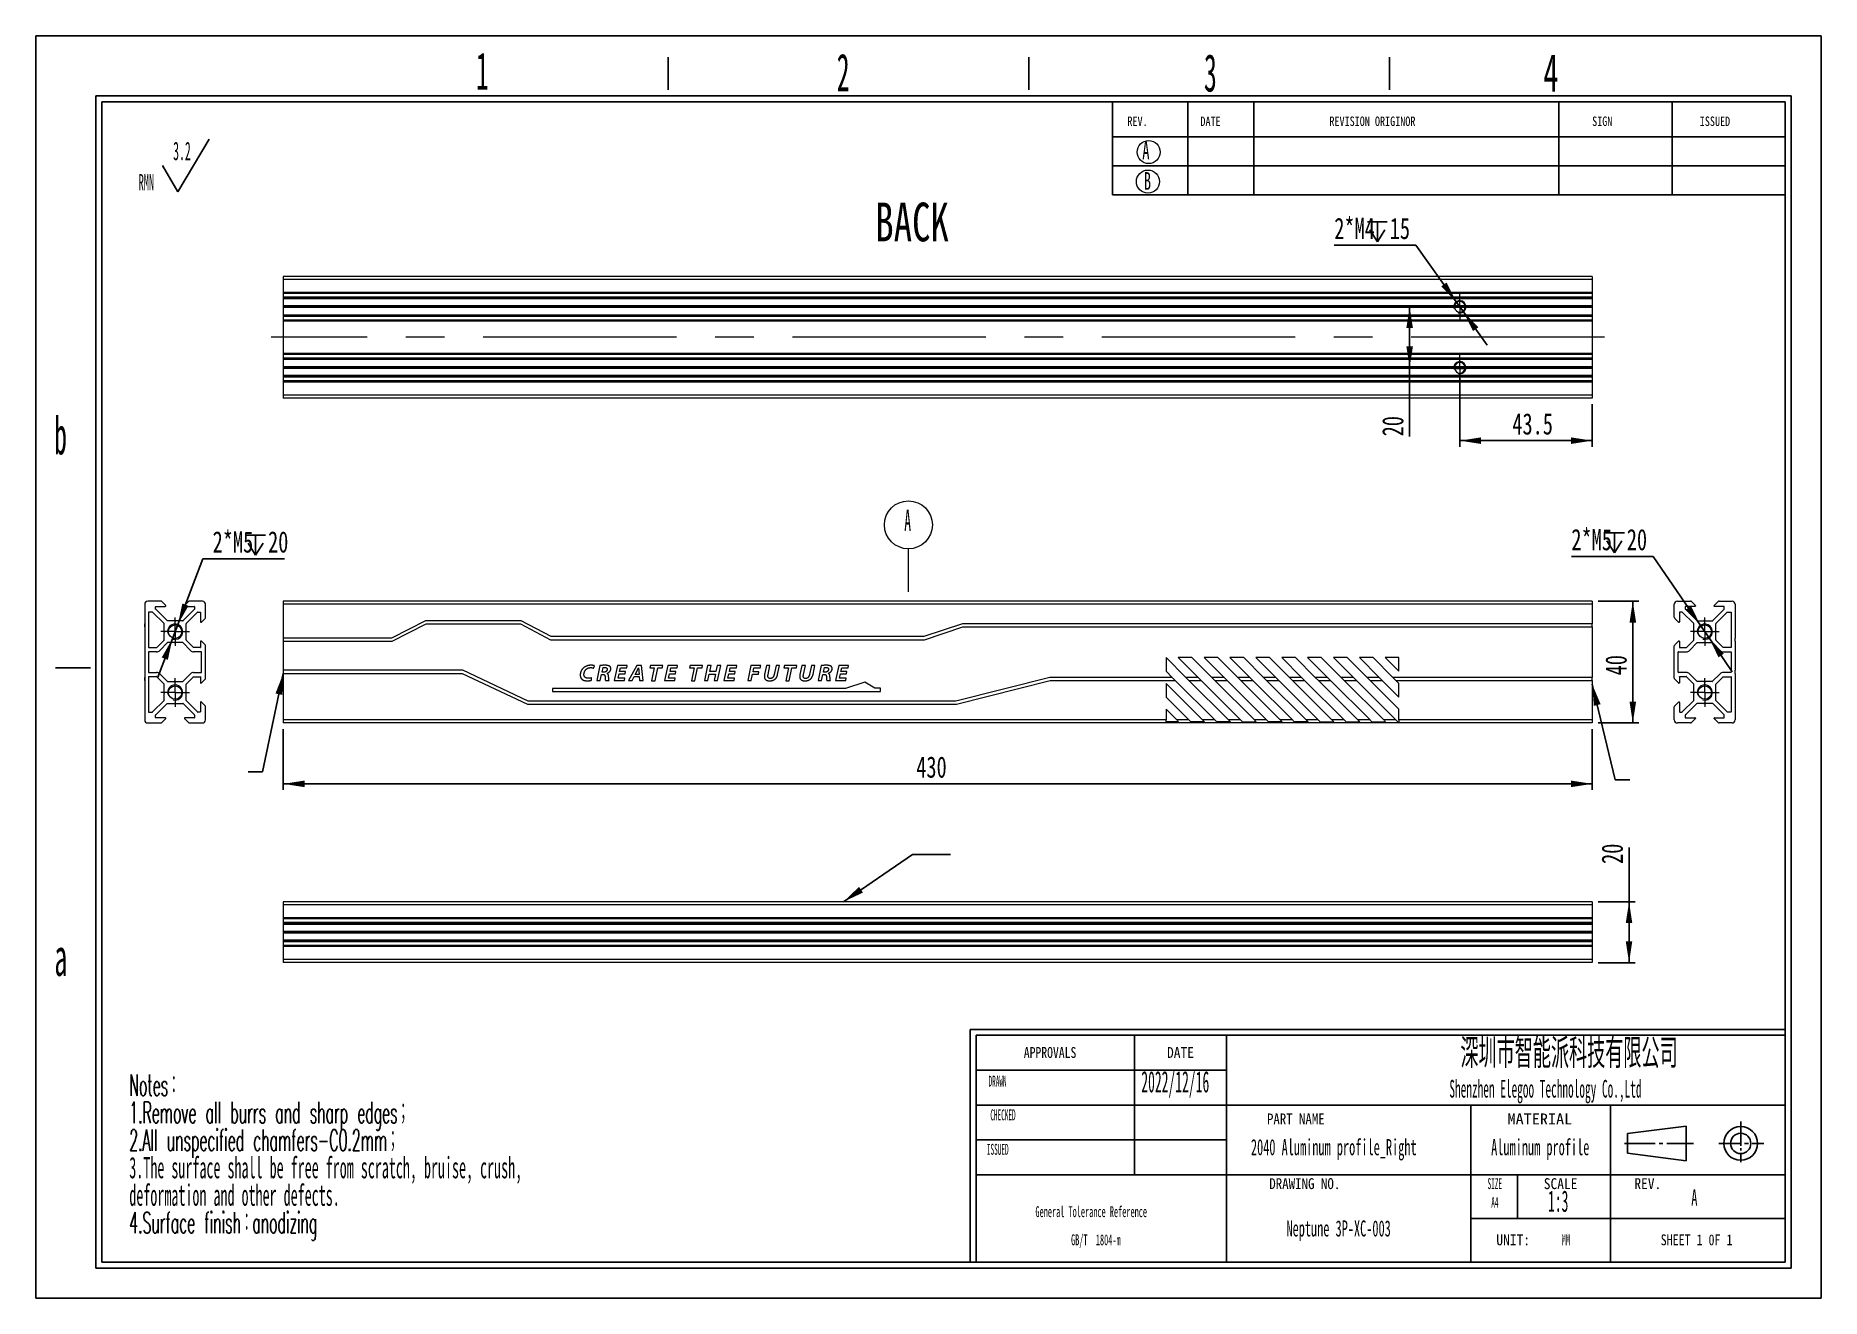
# Model space of a CAD drawing. Header units: millimetres. Extents: x 2 to 295, y 1 to 209.
import ezdxf

# ---------------------------------------------------------------- set-up
doc = ezdxf.new("R2010")
doc.units = ezdxf.units.MM
doc.linetypes.add('CENTER', pattern=[10.16, 6.35, -1.27, 1.27, -1.27])
doc.linetypes.add('CENTERX2', pattern=[20.32, 12.7, -2.54, 2.54, -2.54])
doc.layers.add('DIM', color=5, linetype='Continuous')
doc.layers.add('SLD-0', color=179, linetype='Continuous')
doc.layers.add('中心线', color=1, linetype='CENTER', lineweight=15)
doc.styles.add('SLDTEXTSTYLE0', font='TXT', dxfattribs={"width": 0.56})
doc.styles.add('SLDTEXTSTYLE1', font='TXT', dxfattribs={"width": 0.469})
doc.styles.add('SLDTEXTSTYLE10', font='TXT', dxfattribs={"width": 0.862222})
doc.styles.add('SLDTEXTSTYLE11', font='TXT', dxfattribs={"width": 1.089})
doc.styles.add('SLDTEXTSTYLE12', font='TXT', dxfattribs={"width": 0.56, "bigfont": 'bigfont'})
doc.styles.add('SLDTEXTSTYLE13', font='TXT', dxfattribs={"width": 0.805625})
doc.styles.add('SLDTEXTSTYLE14', font='TXT', dxfattribs={"width": 0.7})
doc.styles.add('SLDTEXTSTYLE2', font='TXT', dxfattribs={"width": 0.484, "bigfont": 'bigfont'})
doc.styles.add('SLDTEXTSTYLE3', font='TXT', dxfattribs={"width": 0.484})
doc.styles.add('SLDTEXTSTYLE4', font='TXT', dxfattribs={"width": 0.40535})
doc.styles.add('SLDTEXTSTYLE5', font='TXT', dxfattribs={"width": 0.6})
doc.styles.add('SLDTEXTSTYLE6', font='TXT', dxfattribs={"width": 0.5025})
doc.styles.add('SLDTEXTSTYLE7', font='TXT', dxfattribs={"width": 0.9075})
doc.styles.add('SLDTEXTSTYLE8', font='TXT', dxfattribs={"width": 0.870455})
doc.styles.add('SLDTEXTSTYLE9', font='TXT', dxfattribs={"width": 0.7865})
doc.dimstyles.new('SLDDIMSTYLE0', dxfattribs={"dimtxt": 3.5, "dimasz": 3.5, "dimexe": 0, "dimexo": 0.0625, "dimgap": 0.875, "dimtad": 2, "dimlfac": 2, "dimrnd": 1e-09, "dimzin": 12, "dimdsep": 46, "dimtxsty": 'SLDTEXTSTYLE1', "dimsah": 1, "dimcen": 0.09, "dimadec": 0, "dimazin": 3, "dimtfac": 1, "dimtofl": 0, "dimtmove": 0, "dimatfit": 3, "dimfxl": 0, "dimfrac": 2, "dimtolj": 1, "dimtzin": 12, "dimarcsym": 0})
doc.dimstyles.new('SLDDIMSTYLE2', dxfattribs={"dimtxt": 0.18, "dimasz": 3.5, "dimexe": 0, "dimexo": 0.0625, "dimgap": 0, "dimtad": 0, "dimtih": 1, "dimtoh": 1, "dimdec": 0, "dimrnd": 1e-09, "dimzin": 0, "dimdsep": 46, "dimtxsty": 'Standard', "dimsah": 1, "dimcen": 0.09, "dimadec": 0, "dimazin": 0, "dimtfac": 3.5, "dimtdec": 0, "dimtofl": 0, "dimtmove": 0, "dimatfit": 3, "dimfxl": 0, "dimfrac": 2, "dimtolj": 1, "dimtzin": 0, "dimarcsym": 0})
doc.dimstyles.new('SLDDIMSTYLE4', dxfattribs={"dimtxt": 3.5, "dimasz": 3.5, "dimexe": 0, "dimexo": 0.0625, "dimgap": 0.875, "dimtad": 0, "dimtih": 1, "dimtoh": 1, "dimlfac": 2, "dimrnd": 1e-09, "dimzin": 12, "dimdsep": 46, "dimtxsty": 'SLDTEXTSTYLE1', "dimsah": 1, "dimcen": 0, "dimadec": 0, "dimazin": 3, "dimtfac": 1, "dimtmove": 0, "dimatfit": 3, "dimfxl": 0, "dimfrac": 2, "dimtolj": 1, "dimtzin": 12, "dimarcsym": 0})

msp = doc.modelspace()

# ---------------------------------------------------------------- texts
at = {"color": 7, "linetype": 'Continuous', "lineweight": 0, "attachment_point": 1}
for s, insert, char_height, style in [('BACK', (139.7158, 181.2542), 6.35, 'SLDTEXTSTYLE14'), ('2022/12/16', (183.4114, 38.6085), 3.5, 'SLDTEXTSTYLE1'), ('1:3', (250.2177, 19.0012), 3.5, 'SLDTEXTSTYLE1')]:
    msp.add_mtext(s, dxfattribs=dict(at, insert=insert, char_height=char_height, style=style))
at = {"layer": 'SLD-0'}
for s, insert, char_height, attachment_point, style in [('1', (74.111, 205.9712), 6.172, 1, 'SLDTEXTSTYLE6'), ('2', (133.3881, 205.7276), 6.172, 1, 'SLDTEXTSTYLE6'), ('3', (193.7066, 205.6655), 6.172, 1, 'SLDTEXTSTYLE6'), ('4', (249.4405, 205.6593), 6.172, 1, 'SLDTEXTSTYLE5'), ('A', (183.5778, 191.2862), 2.9034, 1, 'SLDTEXTSTYLE5'), ('B', (183.8319, 186.2712), 2.9034, 1, 'SLDTEXTSTYLE5'), ('b', (4.8346, 146.0918), 6.172, 1, 'SLDTEXTSTYLE6'), ('a', (4.8798, 60.4234), 6.172, 1, 'SLDTEXTSTYLE6'), ('\\M+1905B圳\\M+18E73\\M+19271\\M+1945C\\M+19468\\M+189C8\\M+18B5A\\M+1974C\\M+18CC0\\M+18CF6\\M+18E69', (253.6756, 43.9429), 4.82808, 2, 'SLDTEXTSTYLE12'), ('2040 Aluminum profile_Right', (215.0302, 27.4383), 2.645833, 2, 'SLDTEXTSTYLE0'), ('Aluminum profile', (248.9438, 27.4383), 2.645833, 2, 'SLDTEXTSTYLE0'), ('A', (274.2584, 19.1737), 2.6458, 2, 'SLDTEXTSTYLE0'), ('Neptune 3P-XC-003', (215.8264, 14.0956), 2.645833, 2, 'SLDTEXTSTYLE0')]:
    msp.add_mtext(s, dxfattribs=dict(at, insert=insert, char_height=char_height, attachment_point=attachment_point, style=style))
at = {"layer": 'SLD-0', "color": 179}
for s, insert, char_height, attachment_point, style in [('REV.', (181.1288, 195.4001), 1.55363, 1, 'SLDTEXTSTYLE9'), ('DATE', (193.1265, 195.4001), 1.55363, 1, 'SLDTEXTSTYLE9'), ('REVISION ORIGINOR', (214.3082, 195.4001), 1.553633, 1, 'SLDTEXTSTYLE9'), ('SIGN', (257.4664, 195.4001), 1.55363, 1, 'SLDTEXTSTYLE9'), ('ISSUED', (275.1481, 195.4001), 1.55363, 1, 'SLDTEXTSTYLE9'), ('APPROVALS', (168.4266, 42.5627), 1.79265, 2, 'SLDTEXTSTYLE9'), ('DATE', (189.8496, 42.5627), 1.79265, 2, 'SLDTEXTSTYLE7'), ('DRAWN', (159.8036, 37.8529), 1.79265, 2, 'SLDTEXTSTYLE4'), ('Shenzhen Elegoo Technology Co.,Ltd', (249.7983, 37.1647), 2.910417, 2, 'SLDTEXTSTYLE1'), ('CHECKED', (160.6957, 32.3147), 1.79265, 2, 'SLDTEXTSTYLE4'), ('PART NAME', (208.7939, 31.6454), 1.79265, 2, 'SLDTEXTSTYLE10'), ('MATERIAL', (248.8802, 31.6454), 1.79265, 2, 'SLDTEXTSTYLE11'), ('ISSUED', (159.837, 26.6544), 1.79265, 2, 'SLDTEXTSTYLE4'), ('DRAWING NO.', (210.268, 21.0216), 1.792654, 2, 'SLDTEXTSTYLE8'), ('SIZE', (241.4789, 21.0216), 1.79265, 2, 'SLDTEXTSTYLE4'), ('SCALE', (252.2889, 21.0216), 1.79265, 2, 'SLDTEXTSTYLE7'), ('REV.', (266.6102, 21.0216), 1.79265, 2, 'SLDTEXTSTYLE7'), ('A4', (241.4898, 17.9531), 1.79265, 2, 'SLDTEXTSTYLE4'), ('UNIT:', (244.4987, 11.7907), 1.79265, 2, 'SLDTEXTSTYLE7'), ('MM', (253.1609, 11.7907), 1.79265, 2, 'SLDTEXTSTYLE3'), ('SHEET 1 0F 1', (274.62, 11.7907), 1.792654, 2, 'SLDTEXTSTYLE13')]:
    msp.add_mtext(s, dxfattribs=dict(at, insert=insert, char_height=char_height, attachment_point=attachment_point, style=style))

# ---------------------------------------------------------------- blocks, each defined once
blk = doc.blocks.new('SW_NOTE_0')
at = {"layer": 'SLD-0', "color": 0, "char_height": 3.5, "attachment_point": 1}
for s, insert, style in [('Notes\\M+18146', (0, 4.51), 'SLDTEXTSTYLE2'), ('1.Remove all burrs and sharp edges\\M+18147', (0, -0.01), 'SLDTEXTSTYLE2'), ('2.All unspecified chamfers-C0.2mm\\M+18147', (0, -4.53), 'SLDTEXTSTYLE2'), ('3.The surface shall be free from scratch, bruise, crush,', (0, -9.05), 'SLDTEXTSTYLE3'), ('deformation and other defects.', (0, -13.57), 'SLDTEXTSTYLE3'), ('4.Surface finish\\M+18146anodizing', (0, -18.09), 'SLDTEXTSTYLE2')]:
    blk.add_mtext(s, dxfattribs=dict(at, insert=insert, style=style))
blk = doc.blocks.new('SW_NOTE_1')
at = {"layer": 'SLD-0', "color": 0}
for q in [(11.56, 9.16), (3.9, 4.83)]:
    blk.add_line((6.45, 0.49), q, dxfattribs=at)
at = {"layer": 'SLD-0', "color": 0, "attachment_point": 1, "style": 'SLDTEXTSTYLE1'}
for s, insert, char_height in [('3.2', (5.66, 8.73), 3.032), ('RMN', (0, 3.41), 2.646)]:
    blk.add_mtext(s, dxfattribs=dict(at, insert=insert, char_height=char_height))
blk = doc.blocks.new('SW_NOTE_2')
at = {"layer": 'SLD-0', "color": 0, "char_height": 1.7927, "attachment_point": 2, "style": 'SLDTEXTSTYLE3'}
for s, insert in [('General Tolerance Reference', (12.75, 2.31)), ('GB/T  1804-m', (13.51, -2.32))]:
    blk.add_mtext(s, dxfattribs=dict(at, insert=insert))
blk = doc.blocks.new('_D')
at = {"layer": 'DIM'}
for p, q in [((42.48, 94.79), (42.48, 84.79)), ((257.48, 94.79), (257.48, 84.79)), ((42.48, 85.79), (257.48, 85.79))]:
    blk.add_line(p, q, dxfattribs=at)
for points in [[(42.48, 85.79), (45.98, 85.25), (45.98, 86.33)], [(257.48, 85.79), (253.98, 86.33), (253.98, 85.25)]]:
    blk.add_solid(points, dxfattribs=at)
at = {"layer": 'DIM', "insert": (146.45, 90.3), "char_height": 3.5, "attachment_point": 1, "style": 'SLDTEXTSTYLE14'}
blk.add_mtext('430', dxfattribs=at)
blk = doc.blocks.new('_D_1')
at = {"layer": 'DIM'}
for p, q in [((258.48, 115.79), (265.15, 115.79)), ((264.15, 95.79), (264.15, 115.79)), ((258.48, 95.79), (265.15, 95.79))]:
    blk.add_line(p, q, dxfattribs=at)
for points in [[(264.15, 115.79), (263.61, 112.29), (264.69, 112.29)], [(264.15, 95.79), (264.69, 99.29), (263.61, 99.29)]]:
    blk.add_solid(points, dxfattribs=at)
at = {"layer": 'DIM', "insert": (259.64, 103.61), "char_height": 3.5, "attachment_point": 1, "rotation": 90, "style": 'SLDTEXTSTYLE14'}
blk.add_mtext('40', dxfattribs=at)
blk = doc.blocks.new('SW_DATUMTAG_0')
at = {"color": 0, "linetype": 'Continuous', "lineweight": 0}
blk.add_line((0.68, -8.98), (0.68, -1.9), dxfattribs=at)
blk.add_circle((0.68, 2.04), 3.94, dxfattribs=at)
at = {"color": 0, "linetype": 'Continuous', "lineweight": 0, "insert": (0, 4.51), "char_height": 3.5, "attachment_point": 1, "style": 'SLDTEXTSTYLE1'}
blk.add_mtext('A', dxfattribs=at)
blk = doc.blocks.new('_D_2')
at = {"layer": 'DIM'}
for p, q in [((263.53, 66.42), (263.53, 75.36)), ((258.48, 66.42), (264.53, 66.42)), ((263.53, 56.42), (263.53, 66.42)), ((258.48, 56.42), (264.53, 56.42))]:
    blk.add_line(p, q, dxfattribs=at)
for points in [[(263.53, 66.42), (262.99, 62.92), (264.06, 62.92)], [(263.53, 56.42), (264.06, 59.92), (262.99, 59.92)]]:
    blk.add_solid(points, dxfattribs=at)
at = {"layer": 'DIM', "insert": (259.01, 72.64), "char_height": 3.5, "attachment_point": 1, "rotation": 90, "style": 'SLDTEXTSTYLE14'}
blk.add_mtext('20', dxfattribs=at)
blk = doc.blocks.new('SW_SYMBOL_HOLE_DEPTH')
at = {"layer": 'DIM', "color": 0}
for p, q in [((0, 875), (800, 875)), ((400, 875), (400, 75)), ((100, 555), (400, 75)), ((700, 555), (400, 75))]:
    blk.add_line(p, q, dxfattribs=at)
blk = doc.blocks.new('_D_3')
at = {"layer": 'DIM'}
for p, q in [((267.47, 123.15), (254.05, 123.15)), ((275.26, 111.82), (267.47, 123.15)), ((276.68, 109.76), (275.26, 111.82)), ((276.68, 109.76), (280.49, 104.21))]:
    blk.add_line(p, q, dxfattribs=at)
for points in [[(275.26, 111.82), (273.72, 115.01), (272.83, 114.4)], [(276.68, 109.76), (278.22, 106.57), (279.1, 107.18)]]:
    blk.add_solid(points, dxfattribs=at)
at = {"layer": 'DIM', "xscale": 0.004072727272727273, "yscale": 0.004072727272727273, "zscale": 0.004072727272727273}
blk.add_blockref('SW_SYMBOL_HOLE_DEPTH', (259.5, 123.43), dxfattribs=at)
at = {"layer": 'DIM', "char_height": 3.5, "attachment_point": 1, "style": 'SLDTEXTSTYLE14'}
for s, insert in [('2*M5', (254.05, 127.66)), ('20', (263.16, 127.66))]:
    blk.add_mtext(s, dxfattribs=dict(at, insert=insert))
blk = doc.blocks.new('SW_CENTERMARKSYMBOL_0')
at = {"layer": '中心线', "color": 0}
for p, q in [((-1.25, 0), (-2.35, 0)), ((0, 0), (-1.25, 0)), ((0, 1.25), (0, 2.35)), ((0, 0), (0, 1.25)), ((0, 0), (0, -1.25)), ((0, 0), (1.25, 0)), ((1.25, 0), (2.35, 0)), ((0, -1.25), (0, -2.35))]:
    blk.add_line(p, q, dxfattribs=at)
blk = doc.blocks.new('SW_CENTERMARKSYMBOL_1')
at = {"layer": '中心线', "color": 0}
for p, q in [((-1.25, 0), (-2.35, 0)), ((0, 0), (-1.25, 0)), ((0, 1.25), (0, 2.35)), ((0, 0), (0, 1.25)), ((0, 0), (0, -1.25)), ((0, 0), (1.25, 0)), ((1.25, 0), (2.35, 0)), ((0, -1.25), (0, -2.35))]:
    blk.add_line(p, q, dxfattribs=at)
blk = doc.blocks.new('_D_4')
at = {"layer": 'DIM'}
for p, q in [((25.16, 111.96), (29.28, 122.77)), ((29.28, 122.77), (42.7, 122.77)), ((24.26, 109.62), (25.16, 111.96)), ((24.26, 109.62), (21.86, 103.33))]:
    blk.add_line(p, q, dxfattribs=at)
for points in [[(25.16, 111.96), (26.91, 115.04), (25.9, 115.42)], [(24.26, 109.62), (22.51, 106.54), (23.52, 106.16)]]:
    blk.add_solid(points, dxfattribs=at)
at = {"layer": 'DIM', "xscale": 0.004072727272727273, "yscale": 0.004072727272727273, "zscale": 0.004072727272727273}
blk.add_blockref('SW_SYMBOL_HOLE_DEPTH', (36.31, 123.05), dxfattribs=at)
at = {"layer": 'DIM', "char_height": 3.5, "attachment_point": 1, "style": 'SLDTEXTSTYLE14'}
for s, insert in [('2*M5', (30.87, 127.28)), ('20', (39.98, 127.28))]:
    blk.add_mtext(s, dxfattribs=dict(at, insert=insert))
blk = doc.blocks.new('SW_CENTERMARKSYMBOL_2')
at = {"layer": '中心线', "color": 0}
for p, q in [((-1.25, 0), (-2.35, 0)), ((0, 0), (-1.25, 0)), ((0, 1.25), (0, 2.35)), ((0, 0), (0, 1.25)), ((0, 0), (0, -1.25)), ((0, 0), (1.25, 0)), ((1.25, 0), (2.35, 0)), ((0, -1.25), (0, -2.35))]:
    blk.add_line(p, q, dxfattribs=at)
blk = doc.blocks.new('SW_CENTERMARKSYMBOL_3')
at = {"layer": '中心线', "color": 0}
for p, q in [((-1.25, 0), (-2.35, 0)), ((0, 0), (-1.25, 0)), ((0, 1.25), (0, 2.35)), ((0, 0), (0, 1.25)), ((0, 0), (0, -1.25)), ((0, 0), (1.25, 0)), ((1.25, 0), (2.35, 0)), ((0, -1.25), (0, -2.35))]:
    blk.add_line(p, q, dxfattribs=at)
blk = doc.blocks.new('_D_5')
at = {"layer": 'DIM'}
for p, q in [((234.73, 164.15), (226.49, 164.15)), ((227.49, 164.15), (227.49, 154.15)), ((234.73, 154.15), (226.49, 154.15)), ((227.49, 154.15), (227.49, 142.87))]:
    blk.add_line(p, q, dxfattribs=at)
for points in [[(227.49, 164.15), (226.95, 160.65), (228.03, 160.65)], [(227.49, 154.15), (228.03, 157.65), (226.95, 157.65)]]:
    blk.add_solid(points, dxfattribs=at)
at = {"layer": 'DIM', "insert": (222.97, 142.87), "char_height": 3.5, "attachment_point": 1, "rotation": 90, "style": 'SLDTEXTSTYLE14'}
blk.add_mtext('20', dxfattribs=at)
blk = doc.blocks.new('_D_6')
at = {"layer": 'DIM'}
for p, q in [((235.73, 153.15), (235.73, 141.16)), ((257.48, 148.15), (257.48, 141.16)), ((235.73, 142.16), (257.48, 142.16))]:
    blk.add_line(p, q, dxfattribs=at)
for points in [[(235.73, 142.16), (239.23, 141.62), (239.23, 142.7)], [(257.48, 142.16), (253.98, 142.7), (253.98, 141.62)]]:
    blk.add_solid(points, dxfattribs=at)
at = {"layer": 'DIM', "insert": (244.36, 146.67), "char_height": 3.5, "attachment_point": 1, "style": 'SLDTEXTSTYLE14'}
blk.add_mtext('43.5', dxfattribs=at)
blk = doc.blocks.new('_D_7')
at = {"layer": 'DIM'}
for p, q in [((228.53, 174.26), (215.11, 174.26)), ((235.15, 164.96), (228.53, 174.26)), ((236.31, 163.33), (235.15, 164.96)), ((236.31, 163.33), (240.22, 157.85))]:
    blk.add_line(p, q, dxfattribs=at)
for points in [[(235.15, 164.96), (233.56, 168.13), (232.68, 167.5)], [(236.31, 163.33), (237.9, 160.17), (238.78, 160.79)]]:
    blk.add_solid(points, dxfattribs=at)
at = {"layer": 'DIM', "xscale": 0.004072727272727273, "yscale": 0.004072727272727273, "zscale": 0.004072727272727273}
blk.add_blockref('SW_SYMBOL_HOLE_DEPTH', (220.56, 174.54), dxfattribs=at)
at = {"layer": 'DIM', "char_height": 3.5, "attachment_point": 1, "style": 'SLDTEXTSTYLE14'}
for s, insert in [('2*M4', (215.11, 178.77)), ('15', (224.22, 178.77))]:
    blk.add_mtext(s, dxfattribs=dict(at, insert=insert))
blk = doc.blocks.new('SW_CENTERMARKSYMBOL_4')
at = {"layer": '中心线', "color": 0}
for p, q in [((-1.25, 0), (-2.125, 0)), ((0, 0), (-1.25, 0)), ((0, 1.25), (0, 2.125)), ((0, 0), (0, 1.25)), ((0, 0), (0, -1.25)), ((0, 0), (1.25, 0)), ((1.25, 0), (2.125, 0)), ((0, -1.25), (0, -2.125))]:
    blk.add_line(p, q, dxfattribs=at)
blk = doc.blocks.new('SW_CENTERMARKSYMBOL_5')
at = {"layer": '中心线', "color": 0}
for p, q in [((-1.25, 0), (-2.125, 0)), ((0, 0), (-1.25, 0)), ((0, 1.25), (0, 2.125)), ((0, 0), (0, 1.25)), ((0, 0), (0, -1.25)), ((0, 0), (1.25, 0)), ((1.25, 0), (2.125, 0)), ((0, -1.25), (0, -2.125))]:
    blk.add_line(p, q, dxfattribs=at)

# ---------------------------------------------------------------- dimensions: what is measured, and where the dimension line sits
at = {"layer": 'DIM'}
for p1, p2, text, picture, middle in [((235.1517, 164.9619), (236.3117, 163.3327), '2*M4{\\fGDT;x}15', '_D_7', (221.0302, 176.5063)), ((25.1552, 111.9579), (24.2639, 109.6222), '2*M5{\\fGDT;x}20', '_D_4', (36.7842, 125.0185)), ((275.2597, 111.8201), (276.676, 109.76), '2*M5{\\fGDT;x}20', '_D_3', (259.9695, 125.3953))]:
    dim = msp.add_diameter_dim_2p(p1=p1, p2=p2, text=text, dimstyle='SLDDIMSTYLE4', override={"dimpost": '<>'}, dxfattribs=at)
    dim.commit()
    dim.dimension.update_dxf_attribs({"geometry": picture, "text_midpoint": middle, "dimtype": 163})
for base, p1, p2, angle, picture, middle in [((227.4866, 154.1473), (235.7317, 164.1473), (235.7317, 154.1473), 90, '_D_5', (227.4866, 144.2309)), ((257.4817, 142.1605), (235.7317, 154.1473), (257.4817, 149.1473), 0, '_D_6', (247.082, 142.1605)), ((264.1511, 115.79), (257.4817, 95.79), (257.4817, 115.79), 90, '_D_1', (264.1511, 104.9704)), ((263.5262, 66.4205), (257.4817, 56.4205), (257.4817, 66.4205), 90, '_D_2', (263.5262, 73.9993))]:
    dim = msp.add_linear_dim(base=base, p1=p1, p2=p2, angle=angle, dimstyle='SLDDIMSTYLE0', dxfattribs=at)
    dim.commit()
    dim.dimension.update_dxf_attribs({"geometry": picture, "text_midpoint": middle, "dimtype": 160})
dim = msp.add_linear_dim(base=(257.4817, 85.79), p1=(42.4817, 95.79), p2=(257.4817, 95.79), dimstyle='SLDDIMSTYLE0', dxfattribs=at)
dim.commit()
dim.dimension.update_dxf_attribs({"geometry": '_D', "text_midpoint": (148.4911, 85.79), "dimtype": 160})

# ---------------------------------------------------------------- linework, layer by layer
at = {"color": 7, "linetype": 'Continuous', "lineweight": 15}
for p, q in [((257.4817, 169.1473), (42.4817, 169.1473)), ((42.4817, 169.1473), (42.4817, 168.6473)), ((257.4817, 168.6473), (42.4817, 168.6473)), ((42.4817, 168.6473), (42.4817, 166.5008)), ((257.4817, 169.1473), (257.4817, 168.6473)), ((257.4817, 168.6473), (257.4817, 166.5008)), ((257.4817, 166.5008), (42.4817, 166.5008)), ((42.4817, 166.5008), (42.4817, 166.324)), ((257.4817, 166.324), (42.4817, 166.324)), ((42.4817, 166.324), (42.4817, 165.7266)), ((257.4817, 165.7266), (42.4817, 165.7266)), ((42.4817, 165.7266), (42.4817, 165.6973)), ((257.4817, 165.6973), (42.4817, 165.6973)), ((42.4817, 165.6973), (42.4817, 165.4596)), ((257.4817, 165.4596), (42.4817, 165.4596)), ((42.4817, 165.4596), (42.4817, 165.4419)), ((257.4817, 165.4419), (42.4817, 165.4419)), ((42.4817, 165.4419), (42.4817, 164.2826)), ((234.8672, 164.2826), (42.4817, 164.2826)), ((42.4817, 164.2826), (42.4817, 164.2642)), ((42.4817, 164.2642), (234.8646, 164.2642)), ((42.4817, 164.2642), (42.4817, 164.1649)), ((234.8647, 164.2649), (236.5988, 164.2649)), ((236.5962, 164.2826), (234.8672, 164.2826)), ((257.4817, 164.2826), (236.5962, 164.2826)), ((236.5989, 164.2642), (257.4817, 164.2642)), ((257.4817, 166.5008), (257.4817, 166.324)), ((257.4817, 166.324), (257.4817, 165.7266)), ((257.4817, 165.7266), (257.4817, 165.6973)), ((257.4817, 165.6973), (257.4817, 165.4596)), ((257.4817, 165.4596), (257.4817, 165.4419)), ((257.4817, 165.4419), (257.4817, 164.2826)), ((257.4817, 164.2826), (257.4817, 164.2642)), ((257.4817, 164.2642), (257.4817, 164.1649)), ((234.8569, 164.1649), (42.4817, 164.1649)), ((42.4817, 164.1649), (42.4817, 164.1296)), ((234.8569, 164.1296), (42.4817, 164.1296)), ((42.4817, 164.1296), (42.4817, 164.0303)), ((234.8646, 164.0303), (42.4817, 164.0303)), ((42.4817, 164.0303), (42.4817, 164.0119)), ((234.8672, 164.0119), (42.4817, 164.0119)), ((42.4817, 164.0119), (42.4817, 162.7922)), ((257.4817, 162.7922), (42.4817, 162.7922)), ((42.4817, 162.7922), (42.4817, 162.7569)), ((257.4817, 162.7569), (42.4817, 162.7569)), ((42.4817, 162.7569), (42.4817, 162.5973)), ((257.4817, 162.5973), (42.4817, 162.5973)), ((42.4817, 162.5973), (42.4817, 162.568)), ((257.4817, 162.568), (42.4817, 162.568)), ((42.4817, 162.568), (42.4817, 161.9705)), ((257.4817, 161.9705), (42.4817, 161.9705)), ((42.4817, 161.9705), (42.4817, 161.7937)), ((257.4817, 161.7937), (42.4817, 161.7937)), ((42.4817, 161.7937), (42.4817, 156.5008)), ((236.5988, 164.0296), (234.8647, 164.0296)), ((236.5962, 164.0119), (234.8672, 164.0119)), ((257.4817, 164.0119), (236.5962, 164.0119)), ((257.4817, 164.0303), (236.5988, 164.0303)), ((257.4817, 164.1649), (236.6065, 164.1649)), ((257.4817, 164.1296), (236.6065, 164.1296)), ((257.4817, 164.1649), (257.4817, 164.1296)), ((257.4817, 164.1296), (257.4817, 164.0303)), ((257.4817, 164.0303), (257.4817, 164.0119)), ((257.4817, 164.0119), (257.4817, 162.7922)), ((257.4817, 162.7922), (257.4817, 162.7569)), ((257.4817, 162.7569), (257.4817, 162.5973)), ((257.4817, 162.5973), (257.4817, 162.568)), ((257.4817, 162.568), (257.4817, 161.9705)), ((257.4817, 161.9705), (257.4817, 161.7937)), ((257.4817, 161.7937), (257.4817, 156.5008)), ((257.4817, 156.5008), (42.4817, 156.5008)), ((42.4817, 156.5008), (42.4817, 156.324)), ((257.4817, 156.324), (42.4817, 156.324)), ((42.4817, 156.324), (42.4817, 155.7266)), ((257.4817, 155.7266), (42.4817, 155.7266)), ((42.4817, 155.7266), (42.4817, 155.6973)), ((257.4817, 155.6973), (42.4817, 155.6973)), ((42.4817, 155.6973), (42.4817, 155.5376)), ((257.4817, 155.5376), (42.4817, 155.5376)), ((42.4817, 155.5376), (42.4817, 155.5023)), ((257.4817, 155.5023), (42.4817, 155.5023)), ((42.4817, 155.5023), (42.4817, 154.2826)), ((257.4817, 156.5008), (257.4817, 156.324)), ((257.4817, 156.324), (257.4817, 155.7266)), ((257.4817, 155.7266), (257.4817, 155.6973)), ((257.4817, 155.6973), (257.4817, 155.5376)), ((257.4817, 155.5376), (257.4817, 155.5023)), ((257.4817, 155.5023), (257.4817, 154.2826)), ((234.8672, 154.2826), (42.4817, 154.2826)), ((42.4817, 154.2826), (42.4817, 154.2642)), ((42.4817, 154.2642), (234.8646, 154.2642)), ((42.4817, 154.2642), (42.4817, 154.1649)), ((234.8569, 154.1649), (42.4817, 154.1649)), ((42.4817, 154.1649), (42.4817, 154.1296)), ((234.8569, 154.1296), (42.4817, 154.1296)), ((42.4817, 154.1296), (42.4817, 154.0303)), ((234.8646, 154.0303), (42.4817, 154.0303)), ((42.4817, 154.0303), (42.4817, 154.0119)), ((234.8672, 154.0119), (42.4817, 154.0119)), ((42.4817, 154.0119), (42.4817, 152.8526)), ((257.4817, 152.8526), (42.4817, 152.8526)), ((42.4817, 152.8526), (42.4817, 152.8349)), ((257.4817, 152.8349), (42.4817, 152.8349)), ((42.4817, 152.8349), (42.4817, 152.5973)), ((257.4817, 152.5973), (42.4817, 152.5973)), ((42.4817, 152.5973), (42.4817, 152.568)), ((257.4817, 152.568), (42.4817, 152.568)), ((42.4817, 152.568), (42.4817, 151.9705)), ((234.8647, 154.2649), (236.5988, 154.2649)), ((236.5988, 154.0296), (234.8647, 154.0296)), ((236.5962, 154.2826), (234.8672, 154.2826)), ((234.8672, 154.0119), (236.5962, 154.0119)), ((257.4817, 154.2826), (236.5962, 154.2826)), ((257.4817, 154.0119), (236.5962, 154.0119)), ((257.4817, 154.0303), (236.5988, 154.0303)), ((236.5989, 154.2642), (257.4817, 154.2642)), ((257.4817, 154.1649), (236.6065, 154.1649)), ((257.4817, 154.1296), (236.6065, 154.1296)), ((257.4817, 154.2826), (257.4817, 154.2642)), ((257.4817, 154.2642), (257.4817, 154.1649)), ((257.4817, 154.1649), (257.4817, 154.1296)), ((257.4817, 154.1296), (257.4817, 154.0303)), ((257.4817, 154.0303), (257.4817, 154.0119)), ((257.4817, 154.0119), (257.4817, 152.8526)), ((257.4817, 152.8526), (257.4817, 152.8349)), ((257.4817, 152.8349), (257.4817, 152.5973)), ((257.4817, 152.5973), (257.4817, 152.568)), ((257.4817, 152.568), (257.4817, 151.9705)), ((257.4817, 151.9705), (42.4817, 151.9705)), ((42.4817, 151.9705), (42.4817, 151.7937)), ((257.4817, 151.7937), (42.4817, 151.7937)), ((42.4817, 151.7937), (42.4817, 149.6473)), ((257.4817, 149.6473), (42.4817, 149.6473)), ((42.4817, 149.6473), (42.4817, 149.1473)), ((257.4817, 151.9705), (257.4817, 151.7937)), ((257.4817, 151.7937), (257.4817, 149.6473)), ((257.4817, 149.6473), (257.4817, 149.1473)), ((257.4817, 149.1473), (42.4817, 149.1473)), ((19.7095, 115.29), (19.7095, 112.0756)), ((22.356, 115.79), (20.2095, 115.79)), ((21.5095, 114.4954), (21.5095, 114.89)), ((23.3972, 112.5974), (21.5169, 114.4777)), ((21.5595, 114.94), (23.0995, 114.94)), ((23.1303, 115.1193), (22.5328, 115.7168)), ((23.1595, 115), (23.1595, 115.0486)), ((27.9022, 114.4777), (26.0219, 112.5974)), ((26.2595, 115.0486), (26.2595, 115)), ((26.8863, 115.7168), (26.2888, 115.1193)), ((26.3195, 114.94), (27.8595, 114.94)), ((29.2095, 115.79), (27.0631, 115.79)), ((27.9095, 114.89), (27.9095, 114.4954)), ((29.7095, 113.1436), (29.7095, 115.29)), ((257.4817, 115.79), (42.4817, 115.79)), ((42.4817, 115.79), (42.4817, 115.29)), ((257.4817, 115.29), (42.4817, 115.29)), ((42.4817, 115.29), (42.4817, 109.74)), ((257.4817, 115.79), (257.4817, 115.29)), ((257.4817, 115.29), (257.4817, 112.0756)), ((270.9678, 113.1436), (270.9678, 115.29)), ((271.4678, 115.79), (273.6143, 115.79)), ((272.7678, 114.89), (272.7678, 114.4954)), ((272.7752, 114.4777), (274.6555, 112.5974)), ((274.3578, 114.94), (272.8178, 114.94)), ((273.7911, 115.7168), (274.3886, 115.1193)), ((274.4178, 115.0486), (274.4178, 115)), ((277.2802, 112.5974), (279.1605, 114.4777)), ((277.5178, 115), (277.5178, 115.0486)), ((277.5471, 115.1193), (278.1446, 115.7168)), ((279.1178, 114.94), (277.5778, 114.94)), ((278.3214, 115.79), (280.4678, 115.79)), ((279.1678, 114.4954), (279.1678, 114.89)), ((280.9678, 115.29), (280.9678, 109.74)), ((19.7595, 112.0756), (19.7095, 112.0756)), ((19.7095, 112.0756), (19.7095, 111.5756)), ((19.7095, 111.5756), (19.7095, 103.2743)), ((19.7595, 111.5756), (19.7095, 111.5756)), ((19.7595, 111.5756), (19.7595, 112.0756)), ((20.3595, 113.965), (20.3595, 108.21)), ((21.0042, 113.99), (20.3845, 113.99)), ((22.9022, 112.1024), (21.0219, 113.9827)), ((22.9095, 110.9254), (22.9095, 112.0847)), ((24.5742, 112.59), (23.4149, 112.59)), ((24.1168, 111.665), (24.0429, 111.665)), ((24.6919, 112.4827), (24.5919, 112.5827)), ((24.8272, 112.5827), (24.7272, 112.4827)), ((26.0042, 112.59), (24.8449, 112.59)), ((25.3762, 111.665), (25.3023, 111.665)), ((26.5095, 110.9254), (26.5095, 112.0847)), ((26.5169, 112.1024), (28.3972, 113.9827)), ((28.4149, 113.99), (28.8095, 113.99)), ((28.8595, 113.94), (28.8595, 112.4)), ((28.9195, 112.34), (28.9681, 112.34)), ((29.0388, 112.3693), (29.6363, 112.9668)), ((65.8154, 112.5847), (60.2649, 109.74)), ((60.3856, 109.24), (65.9361, 112.0847)), ((81.5785, 112.5847), (65.8154, 112.5847)), ((65.9361, 112.0847), (81.4535, 112.0847)), ((81.4535, 112.0847), (86.3515, 109.4713)), ((86.4765, 109.9713), (81.5785, 112.5847)), ((154.0371, 112.0756), (147.6999, 109.9713)), ((147.7808, 109.4713), (154.1179, 111.5756)), ((257.4817, 112.0756), (154.0371, 112.0756)), ((154.1179, 111.5756), (257.4817, 111.5756)), ((257.4817, 111.5756), (257.4817, 112.0756)), ((257.4817, 111.5756), (257.4817, 103.2743)), ((271.6386, 112.3693), (271.0411, 112.9668)), ((271.7578, 112.34), (271.7093, 112.34)), ((271.8178, 113.94), (271.8178, 112.4)), ((272.2625, 113.99), (271.8678, 113.99)), ((274.1605, 112.1024), (272.2802, 113.9827)), ((274.1678, 110.9254), (274.1678, 112.0847)), ((274.6732, 112.59), (275.8325, 112.59)), ((275.3751, 111.665), (275.3012, 111.665)), ((275.8502, 112.5827), (275.9502, 112.4827)), ((275.9855, 112.4827), (276.0855, 112.5827)), ((276.1032, 112.59), (277.2625, 112.59)), ((276.6345, 111.665), (276.5606, 111.665)), ((277.7678, 110.9254), (277.7678, 112.0847)), ((277.7752, 112.1024), (279.6555, 113.9827)), ((279.6732, 113.99), (280.2928, 113.99)), ((280.3178, 113.965), (280.3178, 108.21)), ((21.6876, 108.1923), (22.8949, 109.3997)), ((23.4679, 108.9827), (22.1826, 107.6974)), ((22.9095, 109.435), (22.9095, 110.6547)), ((23.0169, 110.8077), (22.9169, 110.9077)), ((22.9169, 110.6724), (23.0169, 110.7724)), ((24.5742, 108.99), (23.4856, 108.99)), ((24.6919, 109.0974), (24.5919, 108.9974)), ((24.8272, 108.9974), (24.7272, 109.0974)), ((25.9335, 108.99), (24.8449, 108.99)), ((27.2365, 107.6974), (25.9512, 108.9827)), ((26.4022, 110.8077), (26.5022, 110.9077)), ((26.5022, 110.6724), (26.4022, 110.7724)), ((26.5095, 109.435), (26.5095, 110.6547)), ((27.7315, 108.1923), (26.5242, 109.3997)), ((28.8595, 109.18), (28.8595, 108.21)), ((28.9681, 109.24), (28.9195, 109.24)), ((29.6363, 108.6133), (29.0388, 109.2108)), ((60.2649, 109.74), (42.4817, 109.74)), ((42.4817, 109.74), (42.4817, 109.24)), ((42.4817, 109.24), (60.3856, 109.24)), ((42.4817, 109.24), (42.4817, 104.4395)), ((86.3515, 109.4713), (147.7808, 109.4713)), ((147.6999, 109.9713), (86.4765, 109.9713)), ((271.0411, 108.6133), (271.6386, 109.2108)), ((271.7093, 109.24), (271.7578, 109.24)), ((271.8178, 109.18), (271.8178, 108.21)), ((272.9459, 108.1923), (274.1532, 109.3997)), ((273.4409, 107.6974), (274.7262, 108.9827)), ((274.1678, 109.435), (274.1678, 110.6547)), ((274.2752, 110.8077), (274.1752, 110.9077)), ((274.1752, 110.6724), (274.2752, 110.7724)), ((274.7439, 108.99), (275.8325, 108.99)), ((275.8502, 108.9974), (275.9502, 109.0974)), ((275.9855, 109.0974), (276.0855, 108.9974)), ((276.1032, 108.99), (277.1918, 108.99)), ((277.2095, 108.9827), (278.4948, 107.6974)), ((277.6605, 110.8077), (277.7605, 110.9077)), ((277.7605, 110.6724), (277.6605, 110.7724)), ((277.7678, 109.435), (277.7678, 110.6547)), ((278.9898, 108.1923), (277.7825, 109.3997)), ((280.9178, 109.74), (280.9678, 109.74)), ((280.9178, 109.74), (280.9178, 109.24)), ((280.9178, 109.24), (280.9678, 109.24)), ((280.9678, 109.24), (280.9678, 109.74)), ((280.9678, 109.24), (280.9678, 104.4395)), ((20.3595, 107.46), (20.3595, 104.1201)), ((20.3845, 108.185), (21.6699, 108.185)), ((21.6699, 107.485), (20.3845, 107.485)), ((28.8345, 108.185), (27.7492, 108.185)), ((29.0345, 107.485), (27.7492, 107.485)), ((29.0595, 104.1201), (29.0595, 107.46)), ((29.7095, 103.1436), (29.7095, 108.4365)), ((190.7475, 103.2743), (187.4817, 106.54)), ((187.4817, 106.54), (187.4817, 104.29)), ((191.7317, 106.54), (189.4817, 106.54)), ((189.4817, 106.54), (192.7475, 103.2743)), ((194.9975, 103.2743), (191.7317, 106.54)), ((193.7317, 106.54), (196.9975, 103.2743)), ((195.9817, 106.54), (193.7317, 106.54)), ((199.2475, 103.2743), (195.9817, 106.54)), ((200.2317, 106.54), (197.9817, 106.54)), ((197.9817, 106.54), (201.2475, 103.2743)), ((203.4975, 103.2743), (200.2317, 106.54)), ((204.4817, 106.54), (202.2317, 106.54)), ((202.2317, 106.54), (205.4975, 103.2743)), ((207.7475, 103.2743), (204.4817, 106.54)), ((208.7317, 106.54), (206.4817, 106.54)), ((206.4817, 106.54), (209.7475, 103.2743)), ((211.9975, 103.2743), (208.7317, 106.54)), ((212.9817, 106.54), (210.7317, 106.54)), ((210.7317, 106.54), (213.9975, 103.2743)), ((216.2475, 103.2743), (212.9817, 106.54)), ((217.2317, 106.54), (214.9817, 106.54)), ((214.9817, 106.54), (218.2475, 103.2743)), ((220.4975, 103.2743), (217.2317, 106.54)), ((221.4817, 106.54), (219.2317, 106.54)), ((219.2317, 106.54), (222.4975, 103.2743)), ((224.7475, 103.2743), (221.4817, 106.54)), ((225.7317, 106.54), (223.4817, 106.54)), ((223.4817, 106.54), (225.7317, 104.29)), ((225.7317, 104.29), (225.7317, 106.54)), ((270.9678, 103.1436), (270.9678, 108.4365)), ((271.6178, 104.1201), (271.6178, 107.46)), ((271.6428, 107.485), (272.9282, 107.485)), ((271.8428, 108.185), (272.9282, 108.185)), ((280.2928, 108.185), (279.0075, 108.185)), ((279.0075, 107.485), (280.2928, 107.485)), ((280.3178, 107.46), (280.3178, 104.1201)), ((19.7595, 103.2743), (19.7095, 103.2743)), ((19.7095, 103.2743), (19.7095, 102.7743)), ((19.7095, 102.7743), (19.7095, 96.29)), ((19.7595, 102.7743), (19.7095, 102.7743)), ((19.7595, 102.7743), (19.7595, 103.2743)), ((20.3595, 103.3701), (20.3595, 97.615)), ((20.3845, 104.0951), (21.6699, 104.0951)), ((21.6699, 103.3951), (20.3845, 103.3951)), ((22.9022, 102.1731), (21.6876, 103.3877)), ((22.1826, 103.8827), (23.4679, 102.5974)), ((25.9512, 102.5974), (27.2365, 103.8827)), ((26.5242, 102.1804), (27.7315, 103.3877)), ((27.7492, 104.0951), (29.0345, 104.0951)), ((27.7492, 103.3951), (28.8345, 103.3951)), ((28.8595, 103.3701), (28.8595, 102.4)), ((29.0388, 102.3693), (29.6363, 102.9668)), ((71.954, 104.4395), (42.4817, 104.4395)), ((42.4817, 104.4395), (42.4817, 103.9395)), ((42.4817, 103.9395), (71.8421, 103.9395)), ((42.4817, 103.9395), (42.4817, 96.29)), ((71.8421, 103.9395), (82.5685, 98.8816)), ((82.6805, 99.3816), (71.954, 104.4395)), ((93.0968, 102.8061), (93.0977, 103.1987)), ((93.4305, 104.7999), (93.6228, 105.179)), ((94.4958, 105.2189), (93.9769, 102.7488)), ((93.9769, 102.7488), (94.5479, 102.7488)), ((94.5479, 102.7488), (94.7616, 103.7653)), ((94.7616, 103.7653), (94.9558, 103.7653)), ((94.8369, 104.1235), (94.9984, 104.8919)), ((95.0737, 104.123), (94.8369, 104.1235)), ((95.3984, 102.7486), (95.989, 102.7488)), ((95.6199, 103.9312), (95.622, 103.9411)), ((97.3602, 105.2396), (96.8347, 102.7396)), ((96.8347, 102.7396), (98.505, 102.7396)), ((98.9684, 105.2396), (97.3602, 105.2396)), ((97.4912, 103.128), (97.6442, 103.8558)), ((98.5866, 103.128), (97.4912, 103.128)), ((97.6442, 103.8558), (98.6192, 103.8558)), ((97.7258, 104.2442), (97.8535, 104.8513)), ((98.7008, 104.2442), (97.7258, 104.2442)), ((97.8535, 104.8513), (98.8867, 104.8513)), ((98.505, 102.7396), (98.5866, 103.128)), ((98.6192, 103.8558), (98.7008, 104.2442)), ((98.8867, 104.8513), (98.9684, 105.2396)), ((100.5777, 105.2396), (99.2058, 102.7419)), ((99.2058, 102.7419), (99.7885, 102.7419)), ((99.7885, 102.7419), (100.1334, 103.4033)), ((100.1334, 103.4033), (100.9336, 103.4033)), ((100.2903, 103.7615), (100.5904, 104.3392)), ((100.9274, 103.7615), (100.2903, 103.7615)), ((101.3003, 105.2396), (100.5777, 105.2396)), ((100.8299, 104.8508), (100.8418, 104.8513)), ((100.869, 104.3356), (100.9274, 103.7615)), ((100.9336, 103.4033), (101.0082, 102.7419)), ((101.0082, 102.7419), (101.6103, 102.7419)), ((101.6103, 102.7419), (101.3003, 105.2396)), ((102.7784, 105.2389), (102.6907, 104.8219)), ((102.6907, 104.8219), (103.4249, 104.8219)), ((104.8255, 105.2389), (102.7784, 105.2389)), ((103.4249, 104.8219), (102.9858, 102.7335)), ((102.9858, 102.7335), (103.5607, 102.7335)), ((103.5607, 102.7335), (103.9997, 104.8219)), ((103.9997, 104.8219), (104.7378, 104.8219)), ((104.7378, 104.8219), (104.8255, 105.2389)), ((105.6378, 105.2396), (105.1122, 102.7396)), ((105.1122, 102.7396), (106.7825, 102.7396)), ((107.2459, 105.2396), (105.6378, 105.2396)), ((105.7687, 103.128), (105.9217, 103.8558)), ((106.8641, 103.128), (105.7687, 103.128)), ((105.9217, 103.8558), (106.8967, 103.8558)), ((106.0034, 104.2442), (106.131, 104.8513)), ((106.9784, 104.2442), (106.0034, 104.2442)), ((106.131, 104.8513), (107.1643, 104.8513)), ((106.7825, 102.7396), (106.8641, 103.128)), ((106.8967, 103.8558), (106.9784, 104.2442)), ((107.1643, 104.8513), (107.2459, 105.2396)), ((109.3063, 105.2389), (109.2186, 104.8219)), ((109.2186, 104.8219), (109.9528, 104.8219)), ((111.3534, 105.2389), (109.3063, 105.2389)), ((109.9528, 104.8219), (109.5137, 102.7335)), ((109.5137, 102.7335), (110.0886, 102.7335)), ((110.0886, 102.7335), (110.5276, 104.8219)), ((110.5276, 104.8219), (111.2657, 104.8219)), ((111.2657, 104.8219), (111.3534, 105.2389)), ((112.1665, 105.2436), (111.6418, 102.748)), ((111.6418, 102.748), (112.2167, 102.748)), ((112.7414, 105.2436), (112.1665, 105.2436)), ((112.2167, 102.748), (112.4435, 103.8264)), ((112.4435, 103.8264), (113.4612, 103.8264)), ((112.5311, 104.2434), (112.7414, 105.2436)), ((113.5488, 104.2434), (112.5311, 104.2434)), ((113.4612, 103.8264), (113.2345, 102.748)), ((113.2345, 102.748), (113.8094, 102.748)), ((113.7591, 105.2436), (113.5488, 104.2434)), ((114.334, 105.2436), (113.7591, 105.2436)), ((113.8094, 102.748), (114.334, 105.2436)), ((115.3874, 105.2396), (114.8618, 102.7396)), ((114.8618, 102.7396), (116.5321, 102.7396)), ((116.9955, 105.2396), (115.3874, 105.2396)), ((115.5184, 103.128), (115.6714, 103.8558)), ((116.6138, 103.128), (115.5184, 103.128)), ((115.6714, 103.8558), (116.6463, 103.8558)), ((115.753, 104.2442), (115.8806, 104.8513)), ((116.728, 104.2442), (115.753, 104.2442)), ((115.8806, 104.8513), (116.9139, 104.8513)), ((116.5321, 102.7396), (116.6138, 103.128)), ((116.6463, 103.8558), (116.728, 104.2442)), ((116.9139, 104.8513), (116.9955, 105.2396)), ((119.2969, 105.2396), (118.7734, 102.7496)), ((118.7734, 102.7496), (119.3483, 102.7496)), ((120.8973, 105.2396), (119.2969, 105.2396)), ((119.3483, 102.7496), (119.5682, 103.7955)), ((119.5682, 103.7955), (120.5237, 103.7955)), ((119.6498, 104.1838), (119.7901, 104.8513)), ((120.6054, 104.1838), (119.6498, 104.1838)), ((119.7901, 104.8513), (120.8156, 104.8513)), ((120.5237, 103.7955), (120.6054, 104.1838)), ((120.8156, 104.8513), (120.8973, 105.2396)), ((121.8483, 105.2449), (121.5387, 103.7723)), ((122.4232, 105.2449), (121.8483, 105.2449)), ((122.1043, 103.7295), (122.4232, 105.2449)), ((123.4176, 105.2449), (123.0991, 103.7299)), ((123.9925, 105.2449), (123.4176, 105.2449)), ((123.6833, 103.7752), (123.9925, 105.2449)), ((124.8055, 105.2389), (124.7178, 104.8219)), ((124.7178, 104.8219), (125.452, 104.8219)), ((126.8526, 105.2389), (124.8055, 105.2389)), ((125.452, 104.8219), (125.013, 102.7335)), ((125.013, 102.7335), (125.5879, 102.7335)), ((125.5879, 102.7335), (126.0269, 104.8219)), ((126.0269, 104.8219), (126.7649, 104.8219)), ((126.7649, 104.8219), (126.8526, 105.2389)), ((127.6582, 105.2449), (127.3487, 103.7723)), ((128.2331, 105.2449), (127.6582, 105.2449)), ((127.9143, 103.7295), (128.2331, 105.2449)), ((129.2276, 105.2449), (128.9091, 103.7299)), ((129.8024, 105.2449), (129.2276, 105.2449)), ((129.4933, 103.7752), (129.8024, 105.2449)), ((130.8518, 105.2189), (130.3328, 102.7488)), ((130.3328, 102.7488), (130.9038, 102.7488)), ((130.9038, 102.7488), (131.1175, 103.7653)), ((131.1175, 103.7653), (131.3117, 103.7653)), ((131.1928, 104.1235), (131.3544, 104.8919)), ((131.4296, 104.123), (131.1928, 104.1235)), ((131.7544, 102.7486), (132.345, 102.7488)), ((131.9759, 103.9312), (131.978, 103.9411)), ((133.7162, 105.2396), (133.1906, 102.7396)), ((133.1906, 102.7396), (134.8609, 102.7396)), ((135.3244, 105.2396), (133.7162, 105.2396)), ((133.8472, 103.128), (134.0002, 103.8558)), ((134.9426, 103.128), (133.8472, 103.128)), ((134.0002, 103.8558), (134.9752, 103.8558)), ((134.0818, 104.2442), (134.2094, 104.8513)), ((135.0568, 104.2442), (134.0818, 104.2442)), ((134.2094, 104.8513), (135.2427, 104.8513)), ((134.8609, 102.7396), (134.9426, 103.128)), ((134.9752, 103.8558), (135.0568, 104.2442)), ((135.2427, 104.8513), (135.3244, 105.2396)), ((168.3654, 103.2743), (152.972, 99.3816)), ((153.0343, 98.8816), (168.4276, 102.7743)), ((188.4975, 103.2743), (168.3654, 103.2743)), ((168.4276, 102.7743), (188.9975, 102.7743)), ((187.4817, 104.29), (188.4975, 103.2743)), ((188.4975, 103.2743), (188.9975, 102.7743)), ((188.9975, 102.7743), (195.4817, 96.29)), ((192.7475, 103.2743), (190.7475, 103.2743)), ((191.2475, 102.7743), (190.7475, 103.2743)), ((191.2475, 102.7743), (193.2475, 102.7743)), ((197.7317, 96.29), (191.2475, 102.7743)), ((192.7475, 103.2743), (193.2475, 102.7743)), ((193.2475, 102.7743), (199.7317, 96.29)), ((196.9975, 103.2743), (194.9975, 103.2743)), ((195.4975, 102.7743), (194.9975, 103.2743)), ((195.4975, 102.7743), (197.4975, 102.7743)), ((201.9817, 96.29), (195.4975, 102.7743)), ((196.9975, 103.2743), (197.4975, 102.7743)), ((197.4975, 102.7743), (203.9817, 96.29)), ((201.2475, 103.2743), (199.2475, 103.2743)), ((199.7475, 102.7743), (199.2475, 103.2743)), ((199.7475, 102.7743), (201.7475, 102.7743)), ((206.2317, 96.29), (199.7475, 102.7743)), ((201.2475, 103.2743), (201.7475, 102.7743)), ((201.7475, 102.7743), (208.2317, 96.29)), ((205.4975, 103.2743), (203.4975, 103.2743)), ((203.9975, 102.7743), (203.4975, 103.2743)), ((203.9975, 102.7743), (205.9975, 102.7743)), ((210.4817, 96.29), (203.9975, 102.7743)), ((205.4975, 103.2743), (205.9975, 102.7743)), ((205.9975, 102.7743), (212.4817, 96.29)), ((209.7475, 103.2743), (207.7475, 103.2743)), ((208.2475, 102.7743), (207.7475, 103.2743)), ((208.2475, 102.7743), (210.2475, 102.7743)), ((214.7317, 96.29), (208.2475, 102.7743)), ((209.7475, 103.2743), (210.2475, 102.7743)), ((210.2475, 102.7743), (216.7317, 96.29)), ((213.9975, 103.2743), (211.9975, 103.2743)), ((212.4975, 102.7743), (211.9975, 103.2743)), ((212.4975, 102.7743), (214.4975, 102.7743)), ((218.9817, 96.29), (212.4975, 102.7743)), ((213.9975, 103.2743), (214.4975, 102.7743)), ((214.4975, 102.7743), (220.9817, 96.29)), ((218.2475, 103.2743), (216.2475, 103.2743)), ((216.7475, 102.7743), (216.2475, 103.2743)), ((216.7475, 102.7743), (218.7475, 102.7743)), ((223.2317, 96.29), (216.7475, 102.7743)), ((218.2475, 103.2743), (218.7475, 102.7743)), ((218.7475, 102.7743), (225.2317, 96.29)), ((222.4975, 103.2743), (220.4975, 103.2743)), ((220.9975, 102.7743), (220.4975, 103.2743)), ((220.9975, 102.7743), (222.9975, 102.7743)), ((225.7317, 98.04), (220.9975, 102.7743)), ((222.4975, 103.2743), (222.9975, 102.7743)), ((222.9975, 102.7743), (225.7317, 100.04)), ((257.4817, 103.2743), (224.7475, 103.2743)), ((225.2475, 102.7743), (224.7475, 103.2743)), ((225.2475, 102.7743), (257.4817, 102.7743)), ((225.7317, 102.29), (225.2475, 102.7743)), ((257.4817, 102.7743), (257.4817, 103.2743)), ((257.4817, 102.7743), (257.4817, 96.29)), ((271.6386, 102.3693), (271.0411, 102.9668)), ((272.9282, 104.0951), (271.6428, 104.0951)), ((271.8178, 103.3701), (271.8178, 102.4)), ((272.9282, 103.3951), (271.8428, 103.3951)), ((274.1532, 102.1804), (272.9459, 103.3877)), ((274.7262, 102.5974), (273.4409, 103.8827)), ((278.4948, 103.8827), (277.2095, 102.5974)), ((277.7752, 102.1731), (278.9898, 103.3877)), ((280.2928, 104.0951), (279.0075, 104.0951)), ((279.0075, 103.3951), (280.2928, 103.3951)), ((280.3178, 103.3701), (280.3178, 97.615)), ((280.9178, 104.4395), (280.9678, 104.4395)), ((280.9178, 104.4395), (280.9178, 103.9395)), ((280.9178, 103.9395), (280.9678, 103.9395)), ((280.9678, 103.9395), (280.9678, 104.4395)), ((280.9678, 103.9395), (280.9678, 96.29)), ((22.9095, 100.9254), (22.9095, 102.1554)), ((22.9095, 99.4954), (22.9095, 100.6547)), ((23.0169, 100.8077), (22.9169, 100.9077)), ((22.9169, 100.6724), (23.0169, 100.7724)), ((23.4856, 102.59), (24.5742, 102.59)), ((24.1168, 101.665), (24.0429, 101.665)), ((24.5919, 102.5827), (24.6919, 102.4827)), ((24.7272, 102.4827), (24.8272, 102.5827)), ((24.8449, 102.59), (25.9335, 102.59)), ((25.3762, 101.665), (25.3023, 101.665)), ((26.4022, 100.8077), (26.5022, 100.9077)), ((26.5022, 100.6724), (26.4022, 100.7724)), ((26.5095, 100.9254), (26.5095, 102.1451)), ((26.5095, 99.4954), (26.5095, 100.6547)), ((28.9195, 102.34), (28.9681, 102.34)), ((134.8272, 101.4752), (86.681, 101.4752)), ((86.681, 101.4752), (86.681, 100.9762)), ((86.681, 100.9762), (140.5489, 100.9762)), ((138.0004, 102.4827), (134.8272, 101.4752)), ((139.6685, 101.5136), (138.0004, 102.4827)), ((140.5489, 101.5136), (139.6685, 101.5136)), ((140.5489, 100.9762), (140.5489, 101.5136)), ((193.4817, 96.29), (187.4817, 102.29)), ((187.4817, 102.29), (187.4817, 100.04)), ((187.4817, 100.04), (191.2317, 96.29)), ((225.7317, 100.04), (225.7317, 102.29)), ((271.7578, 102.34), (271.7093, 102.34)), ((274.1678, 100.9254), (274.1678, 102.1451)), ((274.1678, 99.4954), (274.1678, 100.6547)), ((274.2752, 100.8077), (274.1752, 100.9077)), ((274.1752, 100.6724), (274.2752, 100.7724)), ((275.8325, 102.59), (274.7439, 102.59)), ((275.3751, 101.665), (275.3012, 101.665)), ((275.9502, 102.4827), (275.8502, 102.5827)), ((276.0855, 102.5827), (275.9855, 102.4827)), ((277.1918, 102.59), (276.1032, 102.59)), ((276.6345, 101.665), (276.5606, 101.665)), ((277.6605, 100.8077), (277.7605, 100.9077)), ((277.7605, 100.6724), (277.6605, 100.7724)), ((277.7678, 100.9254), (277.7678, 102.1554)), ((277.7678, 99.4954), (277.7678, 100.6547)), ((20.3845, 97.59), (21.0042, 97.59)), ((21.0219, 97.5974), (22.9022, 99.4777)), ((21.5095, 96.69), (21.5095, 97.0847)), ((21.5169, 97.1024), (23.3972, 98.9827)), ((23.4149, 98.99), (24.5742, 98.99)), ((24.5919, 98.9974), (24.6919, 99.0974)), ((24.7272, 99.0974), (24.8272, 98.9974)), ((24.8449, 98.99), (26.0042, 98.99)), ((26.0219, 98.9827), (27.9022, 97.1024)), ((28.3972, 97.5974), (26.5169, 99.4777)), ((27.9095, 97.0847), (27.9095, 96.69)), ((28.8095, 97.59), (28.4149, 97.59)), ((28.8595, 99.18), (28.8595, 97.64)), ((28.9681, 99.24), (28.9195, 99.24)), ((29.6363, 98.6133), (29.0388, 99.2107)), ((29.7095, 96.29), (29.7095, 98.4365)), ((82.5685, 98.8816), (153.0343, 98.8816)), ((152.972, 99.3816), (82.6805, 99.3816)), ((189.2317, 96.29), (187.4817, 98.04)), ((187.4817, 98.04), (187.4817, 96.29)), ((225.7317, 96.29), (225.7317, 98.04)), ((270.9678, 96.29), (270.9678, 98.4365)), ((271.0411, 98.6133), (271.6386, 99.2107)), ((271.7093, 99.24), (271.7578, 99.24)), ((271.8178, 99.18), (271.8178, 97.64)), ((271.8678, 97.59), (272.2625, 97.59)), ((272.2802, 97.5974), (274.1605, 99.4777)), ((272.7678, 97.0847), (272.7678, 96.69)), ((274.6555, 98.9827), (272.7752, 97.1024)), ((275.8325, 98.99), (274.6732, 98.99)), ((275.9502, 99.0974), (275.8502, 98.9974)), ((276.0855, 98.9974), (275.9855, 99.0974)), ((277.2625, 98.99), (276.1032, 98.99)), ((279.1605, 97.1024), (277.2802, 98.9827)), ((279.6555, 97.5974), (277.7752, 99.4777)), ((279.1678, 96.69), (279.1678, 97.0847)), ((280.2928, 97.59), (279.6732, 97.59)), ((20.2095, 95.79), (22.356, 95.79)), ((23.0995, 96.64), (21.5595, 96.64)), ((22.5328, 95.8633), (23.1303, 96.4608)), ((23.1595, 96.5315), (23.1595, 96.58)), ((26.2595, 96.58), (26.2595, 96.5315)), ((26.2888, 96.4608), (26.8863, 95.8633)), ((27.8595, 96.64), (26.3195, 96.64)), ((27.0631, 95.79), (29.2095, 95.79)), ((187.4817, 96.29), (42.4817, 96.29)), ((42.4817, 96.29), (42.4817, 95.79)), ((257.4817, 95.79), (42.4817, 95.79)), ((187.4817, 95.99), (187.4817, 96.29)), ((189.5317, 95.99), (187.4817, 95.99)), ((191.2317, 96.29), (189.2317, 96.29)), ((193.7817, 95.99), (191.5317, 95.99)), ((195.4817, 96.29), (193.4817, 96.29)), ((198.0317, 95.99), (195.7817, 95.99)), ((199.7317, 96.29), (197.7317, 96.29)), ((200.0317, 95.99), (202.2817, 95.99)), ((203.9817, 96.29), (201.9817, 96.29)), ((206.5317, 95.99), (204.2817, 95.99)), ((208.2317, 96.29), (206.2317, 96.29)), ((210.7817, 95.99), (208.5317, 95.99)), ((212.4817, 96.29), (210.4817, 96.29)), ((212.7817, 95.99), (212.4817, 96.29)), ((212.7817, 95.99), (215.0317, 95.99)), ((216.7317, 96.29), (214.7317, 96.29)), ((214.7317, 96.29), (215.0317, 95.99)), ((217.0317, 95.99), (219.2817, 95.99)), ((220.9817, 96.29), (218.9817, 96.29)), ((221.2817, 95.99), (223.5317, 95.99)), ((225.2317, 96.29), (223.2317, 96.29)), ((225.5317, 95.99), (225.2317, 96.29)), ((225.5317, 95.99), (225.7317, 95.99)), ((257.4817, 96.29), (225.7317, 96.29)), ((225.7317, 96.29), (225.7317, 95.99)), ((257.4817, 96.29), (257.4817, 95.79)), ((273.6143, 95.79), (271.4678, 95.79)), ((272.8178, 96.64), (274.3578, 96.64)), ((274.3886, 96.4608), (273.7911, 95.8633)), ((274.4178, 96.58), (274.4178, 96.5315)), ((277.5178, 96.5315), (277.5178, 96.58)), ((278.1446, 95.8633), (277.5471, 96.4608)), ((277.5778, 96.64), (279.1178, 96.64)), ((280.4678, 95.79), (278.3214, 95.79)), ((257.4817, 66.4205), (42.4817, 66.4205)), ((42.4817, 66.4205), (42.4817, 65.9205)), ((257.4817, 65.9205), (42.4817, 65.9205)), ((42.4817, 65.9205), (42.4817, 63.7741)), ((257.4817, 66.4205), (257.4817, 65.9205)), ((257.4817, 65.9205), (257.4817, 63.7741)), ((257.4817, 63.7741), (42.4817, 63.7741)), ((42.4817, 63.7741), (42.4817, 63.5973)), ((257.4817, 63.5973), (42.4817, 63.5973)), ((42.4817, 63.5973), (42.4817, 62.9998)), ((257.4817, 62.9998), (42.4817, 62.9998)), ((42.4817, 62.9998), (42.4817, 62.9705)), ((257.4817, 62.9705), (42.4817, 62.9705)), ((42.4817, 62.9705), (42.4817, 62.7329)), ((257.4817, 62.7329), (42.4817, 62.7329)), ((42.4817, 62.7329), (42.4817, 62.7152)), ((257.4817, 62.7152), (42.4817, 62.7152)), ((42.4817, 62.7152), (42.4817, 61.5559)), ((257.4817, 63.7741), (257.4817, 63.5973)), ((257.4817, 63.5973), (257.4817, 62.9998)), ((257.4817, 62.9998), (257.4817, 62.9705)), ((257.4817, 62.9705), (257.4817, 62.7329)), ((257.4817, 62.7329), (257.4817, 62.7152)), ((257.4817, 62.7152), (257.4817, 61.5559)), ((257.4817, 61.5559), (42.4817, 61.5559)), ((42.4817, 61.5559), (42.4817, 61.5375)), ((42.4817, 61.5375), (257.4817, 61.5375)), ((42.4817, 61.5375), (42.4817, 61.4382)), ((257.4817, 61.4382), (42.4817, 61.4382)), ((42.4817, 61.4382), (42.4817, 61.4028)), ((257.4817, 61.4028), (42.4817, 61.4028)), ((42.4817, 61.4028), (42.4817, 61.3036)), ((257.4817, 61.3036), (42.4817, 61.3036)), ((42.4817, 61.3036), (42.4817, 61.2852)), ((257.4817, 61.2852), (42.4817, 61.2852)), ((42.4817, 61.2852), (42.4817, 60.1258)), ((257.4817, 60.1258), (42.4817, 60.1258)), ((42.4817, 60.1258), (42.4817, 60.1082)), ((257.4817, 60.1082), (42.4817, 60.1082)), ((42.4817, 60.1082), (42.4817, 59.8705)), ((257.4817, 59.8705), (42.4817, 59.8705)), ((42.4817, 59.8705), (42.4817, 59.8412)), ((257.4817, 59.8412), (42.4817, 59.8412)), ((42.4817, 59.8412), (42.4817, 59.2437)), ((257.4817, 59.2437), (42.4817, 59.2437)), ((42.4817, 59.2437), (42.4817, 59.067)), ((257.4817, 59.067), (42.4817, 59.067)), ((42.4817, 59.067), (42.4817, 56.9205)), ((257.4817, 61.5559), (257.4817, 61.5375)), ((257.4817, 61.5375), (257.4817, 61.4382)), ((257.4817, 61.4382), (257.4817, 61.4028)), ((257.4817, 61.4028), (257.4817, 61.3036)), ((257.4817, 61.3036), (257.4817, 61.2852)), ((257.4817, 61.2852), (257.4817, 60.1258)), ((257.4817, 60.1258), (257.4817, 60.1082)), ((257.4817, 60.1082), (257.4817, 59.8705)), ((257.4817, 59.8705), (257.4817, 59.8412)), ((257.4817, 59.8412), (257.4817, 59.2437)), ((257.4817, 59.2437), (257.4817, 59.067)), ((257.4817, 59.067), (257.4817, 56.9205)), ((257.4817, 56.9205), (42.4817, 56.9205)), ((42.4817, 56.9205), (42.4817, 56.4205)), ((257.4817, 56.4205), (42.4817, 56.4205)), ((257.4817, 56.9205), (257.4817, 56.4205))]:
    msp.add_line(p, q, dxfattribs=at)
at = {"color": 7, "linetype": 'Continuous', "lineweight": 15, "flags": 128}
for points in [[(189.2317, 96.29), (189.3381, 96.1836), (189.4397, 96.0821), (189.5317, 95.99)], [(191.5317, 95.99), (191.4397, 96.0821), (191.3381, 96.1836), (191.2317, 96.29)], [(193.4817, 96.29), (193.5881, 96.1836), (193.6897, 96.0821), (193.7817, 95.99)], [(195.7817, 95.99), (195.6897, 96.0821), (195.5881, 96.1836), (195.4817, 96.29)], [(197.7317, 96.29), (197.8381, 96.1836), (197.9397, 96.0821), (198.0317, 95.99)], [(200.0317, 95.99), (199.9397, 96.0821), (199.8381, 96.1836), (199.7317, 96.29)], [(201.9817, 96.29), (202.0881, 96.1836), (202.1897, 96.0821), (202.2817, 95.99)], [(204.2817, 95.99), (204.1897, 96.0821), (204.0881, 96.1836), (203.9817, 96.29)], [(206.2317, 96.29), (206.3381, 96.1836), (206.4397, 96.0821), (206.5317, 95.99)], [(208.5317, 95.99), (208.4397, 96.0821), (208.3381, 96.1836), (208.2317, 96.29)], [(210.4817, 96.29), (210.5881, 96.1836), (210.6897, 96.0821), (210.7817, 95.99)], [(217.0317, 95.99), (216.9397, 96.0821), (216.8381, 96.1836), (216.7317, 96.29)], [(218.9817, 96.29), (219.0881, 96.1836), (219.1897, 96.0821), (219.2817, 95.99)], [(221.2817, 95.99), (221.1897, 96.0821), (221.0881, 96.1836), (220.9817, 96.29)], [(223.2317, 96.29), (223.3381, 96.1836), (223.4397, 96.0821), (223.5317, 95.99)]]:
    msp.add_lwpolyline(points, dxfattribs=at)
at = {"color": 7, "linetype": 'Continuous', "lineweight": 15}
for centre in [(24.7095, 110.79), (275.9678, 110.79), (24.7095, 100.79), (275.9678, 100.79)]:
    msp.add_circle(centre, 1.1, dxfattribs=at)
at = {"color": 7, "linetype": 'Continuous', "lineweight": 0}
for centre, radius in [((235.7317, 164.1473), 1), ((235.7317, 154.1473), 1), ((24.7095, 110.79), 1.25), ((24.7095, 110.79), 1.25), ((275.9678, 110.79), 1.25), ((275.9678, 110.79), 1.25), ((24.7095, 100.79), 1.25), ((24.7095, 100.79), 1.25), ((275.9678, 100.79), 1.25), ((275.9678, 100.79), 1.25)]:
    msp.add_arc(centre, radius, 255, 195, dxfattribs=at)
at = {"color": 7, "linetype": 'Continuous', "lineweight": 15}
for centre, radius, start, end in [((235.7317, 164.1473), 0.875, 172.270941, 178.842372), ((235.7317, 164.1473), 0.875, 8.898923, 171.101077), ((235.7317, 164.1473), 0.875, 1.157628, 7.729059), ((235.7317, 164.1473), 0.875, 181.157628, 187.729059), ((235.7317, 164.1473), 0.875, 188.898923, 351.101077), ((235.7317, 164.1473), 0.875, 352.270941, 358.842372), ((235.7317, 154.1473), 0.875, 172.270941, 178.842372), ((235.7317, 154.1473), 0.875, 181.157628, 187.729059), ((235.7317, 154.1473), 0.875, 8.898923, 171.101077), ((235.7317, 154.1473), 0.875, 188.898923, 351.101077), ((235.7317, 154.1473), 0.875, 1.157628, 7.729059), ((235.7317, 154.1473), 0.875, 352.270941, 358.842372), ((20.2095, 115.29), 0.5, 90, 180), ((21.5132, 114.4865), 0.00957, 112.5, 292.5), ((21.5595, 114.89), 0.05, 90, 180), ((22.356, 115.54), 0.25, 44.999996, 90.000004), ((23.0995, 115), 0.06, 270, 360), ((23.0595, 115.0486), 0.1, 359.999996, 45.000004), ((26.3595, 115.0486), 0.1, 134.999996, 180.000004), ((26.3195, 115), 0.06, 180, 270), ((27.0631, 115.54), 0.25, 89.999996, 135.000004), ((27.8595, 114.89), 0.05, 0, 90), ((27.9059, 114.4865), 0.00957, 247.5, 67.5), ((29.2095, 115.29), 0.5, 0, 90), ((271.4678, 115.29), 0.5, 90, 180), ((272.7715, 114.4865), 0.00957, 112.5, 292.5), ((272.8178, 114.89), 0.05, 90, 180), ((273.6143, 115.54), 0.25, 44.999996, 90.000004), ((274.3578, 115), 0.06, 270, 360), ((274.3178, 115.0486), 0.1, 359.999996, 45.000004), ((277.6178, 115.0486), 0.1, 134.999996, 180.000004), ((277.5778, 115), 0.06, 180, 270), ((278.3214, 115.54), 0.25, 89.999996, 135.000004), ((279.1178, 114.89), 0.05, 0, 90), ((279.1642, 114.4865), 0.00957, 247.5, 67.5), ((280.4678, 115.29), 0.5, 0, 90), ((20.372, 113.9775), 0.0177, 45, 225), ((21.0131, 113.9864), 0.00957, 337.5, 157.5), ((22.9059, 112.0935), 0.00957, 292.5, 112.5), ((23.406, 112.5937), 0.00957, 157.5, 337.5), ((24.583, 112.5864), 0.00957, 337.5, 157.5), ((24.7095, 112.4827), 0.0177, 180, 0), ((24.8361, 112.5864), 0.00957, 22.5, 202.5), ((26.0131, 112.5937), 0.00957, 202.5, 22.5), ((26.5132, 112.0935), 0.00957, 67.5, 247.5), ((28.406, 113.9864), 0.00957, 22.5, 202.5), ((28.8095, 113.94), 0.05, 0, 90), ((28.9195, 112.4), 0.06, 180, 270), ((28.9681, 112.44), 0.1, 269.999996, 315.000004), ((29.4595, 113.1436), 0.25, 314.999996, 0.000004), ((271.2178, 113.1436), 0.25, 179.999996, 225.000004), ((271.7093, 112.44), 0.1, 224.999996, 270.000004), ((271.7578, 112.4), 0.06, 270, 360), ((271.8678, 113.94), 0.05, 90, 180), ((272.2714, 113.9864), 0.00957, 337.5, 157.5), ((274.1642, 112.0935), 0.00957, 292.5, 112.5), ((274.6643, 112.5937), 0.00957, 157.5, 337.5), ((275.8413, 112.5864), 0.00957, 337.5, 157.5), ((275.9678, 112.4827), 0.0177, 180, 360), ((276.0944, 112.5864), 0.00957, 22.5, 202.5), ((277.2714, 112.5937), 0.00957, 202.5, 22.5), ((277.7715, 112.0935), 0.00957, 67.5, 247.5), ((279.6643, 113.9864), 0.00957, 22.5, 202.5), ((280.3053, 113.9775), 0.0177, 315, 135), ((22.8595, 109.435), 0.05, 314.999996, 0.000004), ((22.9132, 110.9166), 0.00957, 112.5, 292.5), ((22.9132, 110.6635), 0.00957, 67.5, 247.5), ((23.0169, 110.79), 0.0177, 270, 90), ((23.4767, 108.9864), 0.00957, 22.5, 202.5), ((24.583, 108.9937), 0.00957, 202.5, 22.5), ((24.7095, 109.0974), 0.0177, 360, 180), ((24.8361, 108.9937), 0.00957, 157.5, 337.5), ((25.9423, 108.9864), 0.00957, 337.5, 157.5), ((26.4022, 110.79), 0.0177, 90, 270), ((26.5059, 110.9166), 0.00957, 247.5, 67.5), ((26.5059, 110.6635), 0.00957, 292.5, 112.5), ((26.5595, 109.435), 0.05, 179.999996, 225.000004), ((28.9195, 109.18), 0.06, 90, 180), ((28.9681, 109.14), 0.1, 44.999996, 90.000004), ((29.4595, 108.4365), 0.25, 359.999996, 45.000004), ((271.2178, 108.4365), 0.25, 134.999996, 180.000004), ((271.7093, 109.14), 0.1, 89.999996, 135.000004), ((271.7578, 109.18), 0.06, 0, 90), ((274.1178, 109.435), 0.05, 314.999996, 0.000004), ((274.1715, 110.9166), 0.00957, 112.5, 292.5), ((274.1715, 110.6635), 0.00957, 67.5, 247.5), ((274.2752, 110.79), 0.0177, 270, 90), ((274.735, 108.9864), 0.00957, 22.5, 202.5), ((275.8413, 108.9937), 0.00957, 202.5, 22.5), ((275.9678, 109.0974), 0.0177, 0, 180), ((276.0944, 108.9937), 0.00957, 157.5, 337.5), ((277.2006, 108.9864), 0.00957, 337.5, 157.5), ((277.6605, 110.79), 0.0177, 90, 270), ((277.7642, 110.9166), 0.00957, 247.5, 67.5), ((277.7642, 110.6635), 0.00957, 292.5, 112.5), ((277.8178, 109.435), 0.05, 179.999996, 225.000004), ((20.372, 108.1975), 0.0177, 135, 315), ((20.372, 107.4725), 0.0177, 45, 225), ((21.6787, 108.1887), 0.00957, 202.5, 22.5), ((21.6699, 108.21), 0.725, 269.999996, 315.000004), ((27.7492, 108.21), 0.725, 224.999996, 270.000004), ((27.7404, 108.1887), 0.00957, 157.5, 337.5), ((28.847, 108.1975), 0.0177, 225, 45), ((29.047, 107.4725), 0.0177, 315, 135), ((271.6303, 107.4725), 0.0177, 45, 225), ((271.8303, 108.1975), 0.0177, 135, 315), ((272.937, 108.1887), 0.00957, 202.5, 22.5), ((272.9282, 108.21), 0.725, 269.999996, 315.000004), ((279.0075, 108.21), 0.725, 224.999996, 270.000004), ((278.9987, 108.1887), 0.00957, 157.5, 337.5), ((280.3053, 108.1975), 0.0177, 225, 45), ((280.3053, 107.4725), 0.0177, 315, 135), ((20.372, 104.1076), 0.0177, 135, 315), ((20.372, 103.3826), 0.0177, 45, 225), ((21.6699, 103.3701), 0.725, 44.999996, 90.000004), ((21.6787, 103.3914), 0.00957, 337.5, 157.5), ((27.7492, 103.3701), 0.725, 89.999996, 135.000004), ((27.7404, 103.3914), 0.00957, 22.5, 202.5), ((28.847, 103.3826), 0.0177, 315, 135), ((29.047, 104.1076), 0.0177, 225, 45), ((29.4595, 103.1436), 0.25, 314.999996, 0.000004), ((271.2178, 103.1436), 0.25, 179.999996, 225.000004), ((271.6303, 104.1076), 0.0177, 135, 315), ((271.8303, 103.3826), 0.0177, 45, 225), ((272.9282, 103.3701), 0.725, 44.999996, 90.000004), ((272.937, 103.3914), 0.00957, 337.5, 157.5), ((279.0075, 103.3701), 0.725, 89.999996, 135.000004), ((278.9987, 103.3914), 0.00957, 22.5, 202.5), ((280.3053, 104.1076), 0.0177, 225, 45), ((280.3053, 103.3826), 0.0177, 315, 135), ((22.9059, 102.1643), 0.00957, 292.5, 112.5), ((22.9132, 100.9166), 0.00957, 112.5, 292.5), ((22.9132, 100.6635), 0.00957, 67.5, 247.5), ((23.0169, 100.79), 0.0177, 270, 90), ((23.4767, 102.5937), 0.00957, 157.5, 337.5), ((24.583, 102.5864), 0.00957, 337.5, 157.5), ((24.7095, 102.4827), 0.0177, 180, 0), ((24.8361, 102.5864), 0.00957, 22.5, 202.5), ((25.9423, 102.5937), 0.00957, 202.5, 22.5), ((26.4022, 100.79), 0.0177, 90, 270), ((26.5059, 100.9166), 0.00957, 247.5, 67.5), ((26.5059, 100.6635), 0.00957, 292.5, 112.5), ((26.5595, 102.1451), 0.05, 134.999996, 180.000004), ((28.9195, 102.4), 0.06, 180, 270), ((28.9681, 102.44), 0.1, 269.999996, 315.000004), ((271.7093, 102.44), 0.1, 224.999996, 270.000004), ((271.7578, 102.4), 0.06, 270, 360), ((274.1178, 102.1451), 0.05, 359.999996, 45.000004), ((274.1715, 100.9166), 0.00957, 112.5, 292.5), ((274.1715, 100.6635), 0.00957, 67.5, 247.5), ((274.2752, 100.79), 0.0177, 270, 90), ((274.735, 102.5937), 0.00957, 157.5, 337.5), ((275.8413, 102.5864), 0.00957, 337.5, 157.5), ((275.9678, 102.4827), 0.0177, 180, 360), ((276.0944, 102.5864), 0.00957, 22.5, 202.5), ((277.2006, 102.5937), 0.00957, 202.5, 22.5), ((277.6605, 100.79), 0.0177, 90, 270), ((277.7642, 100.9166), 0.00957, 247.5, 67.5), ((277.7642, 100.6635), 0.00957, 292.5, 112.5), ((277.7715, 102.1643), 0.00957, 67.5, 247.5), ((20.372, 97.6025), 0.0177, 135, 315), ((21.0131, 97.5937), 0.00957, 202.5, 22.5), ((21.5132, 97.0935), 0.00957, 67.5, 247.5), ((22.9059, 99.4865), 0.00957, 247.5, 67.5), ((23.406, 98.9864), 0.00957, 22.5, 202.5), ((24.583, 98.9937), 0.00957, 202.5, 22.5), ((24.7095, 99.0974), 0.0177, 360, 180), ((24.8361, 98.9937), 0.00957, 157.5, 337.5), ((26.0131, 98.9864), 0.00957, 337.5, 157.5), ((26.5132, 99.4865), 0.00957, 112.5, 292.5), ((27.9059, 97.0935), 0.00957, 292.5, 112.5), ((28.406, 97.5937), 0.00957, 157.5, 337.5), ((28.8095, 97.64), 0.05, 270, 360), ((28.9195, 99.18), 0.06, 90, 180), ((28.9681, 99.14), 0.1, 44.999996, 90.000004), ((29.4595, 98.4365), 0.25, 359.999996, 45.000004), ((271.2178, 98.4365), 0.25, 134.999996, 180.000004), ((271.7093, 99.14), 0.1, 89.999996, 135.000004), ((271.7578, 99.18), 0.06, 0, 90), ((271.8678, 97.64), 0.05, 180, 270), ((272.2714, 97.5937), 0.00957, 202.5, 22.5), ((272.7715, 97.0935), 0.00957, 67.5, 247.5), ((274.1642, 99.4865), 0.00957, 247.5, 67.5), ((274.6643, 98.9864), 0.00957, 22.5, 202.5), ((275.8413, 98.9937), 0.00957, 202.5, 22.5), ((275.9678, 99.0974), 0.0177, 0, 180), ((276.0944, 98.9937), 0.00957, 157.5, 337.5), ((277.2714, 98.9864), 0.00957, 337.5, 157.5), ((277.7715, 99.4865), 0.00957, 112.5, 292.5), ((279.1642, 97.0935), 0.00957, 292.5, 112.5), ((279.6643, 97.5937), 0.00957, 157.5, 337.5), ((280.3053, 97.6025), 0.0177, 225, 45), ((20.2095, 96.29), 0.5, 180, 270), ((21.5595, 96.69), 0.05, 180, 270), ((22.356, 96.04), 0.25, 269.999996, 315.000004), ((23.0995, 96.58), 0.06, 0, 90), ((23.0595, 96.5315), 0.1, 314.999996, 0.000004), ((26.3195, 96.58), 0.06, 90, 180), ((26.3595, 96.5315), 0.1, 179.999996, 225.000004), ((27.0631, 96.04), 0.25, 224.999996, 270.000004), ((27.8595, 96.69), 0.05, 270, 360), ((29.2095, 96.29), 0.5, 270, 360), ((271.4678, 96.29), 0.5, 180, 270), ((272.8178, 96.69), 0.05, 180, 270), ((273.6143, 96.04), 0.25, 269.999996, 315.000004), ((274.3578, 96.58), 0.06, 0, 90), ((274.3178, 96.5315), 0.1, 314.999996, 0.000004), ((277.5778, 96.58), 0.06, 90, 180), ((277.6178, 96.5315), 0.1, 179.999996, 225.000004), ((278.3214, 96.04), 0.25, 224.999996, 270.000004), ((279.1178, 96.69), 0.05, 270, 360), ((280.4678, 96.29), 0.5, 270, 360)]:
    msp.add_arc(centre, radius, start, end, dxfattribs=at)
for points, knots in [([(234.8646, 164.2642), (234.8646, 164.2642), (234.8646, 164.2644), (234.8646, 164.2647), (234.8647, 164.2651), (234.8647, 164.2656), (234.8648, 164.2663), (234.8649, 164.2669), (234.865, 164.2678), (234.8652, 164.2686), (234.8653, 164.2695), (234.8654, 164.2706), (234.8656, 164.2716), (234.8657, 164.2726), (234.8659, 164.2737), (234.8661, 164.2748), (234.8662, 164.2759), (234.8664, 164.277), (234.8665, 164.2779), (234.8667, 164.2789), (234.8668, 164.2798), (234.8669, 164.2806), (234.867, 164.2813), (234.8671, 164.282), (234.8672, 164.2824), (234.8672, 164.2825), (234.8672, 164.2826), (234.8672, 164.2826)], [0, 0, 0, 0, 0.0000063808816, 0.0000063808816, 0.0000063808816, 0.000012760253, 0.000012760253, 0.000012760253, 0.0000191636127, 0.0000191636127, 0.0000191636127, 0.0000256227573, 0.0000256227573, 0.0000256227573, 0.0000321418754, 0.0000321418754, 0.0000321418754, 0.0000387003073, 0.0000387003073, 0.0000387003073, 0.0000452560525, 0.0000452560525, 0.0000452560525, 0.000051762547, 0.000051762547, 0.000051762547, 0.0000526623902, 0.0000526623902, 0.0000526623902, 0.0000526623902]), ([(236.5962, 164.2826), (236.5962, 164.2824), (236.5962, 164.2822), (236.5963, 164.2819), (236.5964, 164.2813), (236.5965, 164.2806), (236.5966, 164.2797), (236.5967, 164.2789), (236.5969, 164.278), (236.597, 164.277), (236.5972, 164.2759), (236.5974, 164.2748), (236.5975, 164.2738), (236.5977, 164.2727), (236.5978, 164.2716), (236.598, 164.2706), (236.5981, 164.2696), (236.5983, 164.2686), (236.5984, 164.2677), (236.5985, 164.2669), (236.5986, 164.2662), (236.5987, 164.2656), (236.5987, 164.2651), (236.5988, 164.2646), (236.5988, 164.2644), (236.5988, 164.2643), (236.5989, 164.2642), (236.5989, 164.2642)], [0.0000676334241, 0.0000676334241, 0.0000676334241, 0.0000676334241, 0.0000709088238, 0.0000709088238, 0.0000709088238, 0.0000772907208, 0.0000772907208, 0.0000772907208, 0.0000837421339, 0.0000837421339, 0.0000837421339, 0.0000902640714, 0.0000902640714, 0.0000902640714, 0.000096824659, 0.000096824659, 0.000096824659, 0.0001033769343, 0.0001033769343, 0.0001033769343, 0.000109882142, 0.000109882142, 0.000109882142, 0.0001163251932, 0.0001163251932, 0.0001163251932, 0.0001202780255, 0.0001202780255, 0.0001202780255, 0.0001202780255]), ([(234.8569, 164.1296), (234.8569, 164.1296), (234.8569, 164.1299), (234.8569, 164.1306), (234.8569, 164.1312), (234.8568, 164.1322), (234.8568, 164.1335), (234.8568, 164.1347), (234.8568, 164.1362), (234.8568, 164.1379), (234.8567, 164.1396), (234.8567, 164.1415), (234.8567, 164.1434), (234.8567, 164.1453), (234.8567, 164.1473), (234.8567, 164.1493), (234.8567, 164.1513), (234.8567, 164.1532), (234.8567, 164.155), (234.8568, 164.1568), (234.8568, 164.1584), (234.8568, 164.1598), (234.8568, 164.1612), (234.8568, 164.1624), (234.8569, 164.1632), (234.8569, 164.1641), (234.8569, 164.1646), (234.8569, 164.1648), (234.8569, 164.1649), (234.8569, 164.1649), (234.8569, 164.1649)], [0, 0, 0, 0, 0.000011869962, 0.000011869962, 0.000011869962, 0.000023739821, 0.000023739821, 0.000023739821, 0.000035611227, 0.000035611227, 0.000035611227, 0.000047483689, 0.000047483689, 0.000047483689, 0.000059354482, 0.000059354482, 0.000059354482, 0.000071223488, 0.000071223488, 0.000071223488, 0.000083093377, 0.000083093377, 0.000083093377, 0.000094965441, 0.000094965441, 0.000094965441, 0.000106837578, 0.000106837578, 0.000106837578, 0.000110539764, 0.000110539764, 0.000110539764, 0.000110539764]), ([(234.8672, 164.0119), (234.8672, 164.0123), (234.867, 164.0132), (234.8667, 164.0155), (234.8662, 164.0185), (234.8657, 164.0218), (234.8653, 164.025), (234.8649, 164.0277), (234.8647, 164.0295), (234.8646, 164.0304), (234.8646, 164.0302), (234.8646, 164.0302)], [0, 0, 0, 0, 0.09988809, 0.22137322, 0.34426469, 0.46863387, 0.59310025, 0.7172371, 0.84037148, 0.96235038, 1, 1, 1, 1]), ([(236.5988, 164.0302), (236.5988, 164.0302), (236.5988, 164.0302), (236.5987, 164.029), (236.5984, 164.0268), (236.598, 164.024), (236.5975, 164.0207), (236.597, 164.0175), (236.5966, 164.0146), (236.5963, 164.0128), (236.5962, 164.0121), (236.5962, 164.0119)], [0, 0, 0, 0, 0.08348656, 0.20434483, 0.3256223, 0.44799145, 0.57141289, 0.69561893, 0.82028411, 0.94407933, 1, 1, 1, 1]), ([(236.6065, 164.1649), (236.6065, 164.1649), (236.6065, 164.1648), (236.6065, 164.1645), (236.6065, 164.164), (236.6066, 164.1632), (236.6066, 164.1622), (236.6066, 164.1611), (236.6066, 164.1597), (236.6066, 164.1582), (236.6067, 164.1566), (236.6067, 164.1548), (236.6067, 164.1529), (236.6067, 164.1511), (236.6067, 164.1491), (236.6067, 164.1471), (236.6067, 164.1451), (236.6067, 164.1431), (236.6067, 164.1412), (236.6067, 164.1394), (236.6067, 164.1376), (236.6066, 164.1361), (236.6066, 164.1346), (236.6066, 164.1332), (236.6066, 164.1322), (236.6066, 164.1312), (236.6065, 164.1304), (236.6065, 164.13), (236.6065, 164.1297), (236.6065, 164.1296), (236.6065, 164.1296)], [0.000110539764, 0.000110539764, 0.000110539764, 0.000110539764, 0.000118707571, 0.000118707571, 0.000118707571, 0.000130576549, 0.000130576549, 0.000130576549, 0.000142447227, 0.000142447227, 0.000142447227, 0.000154319664, 0.000154319664, 0.000154319664, 0.000166191176, 0.000166191176, 0.000166191176, 0.000178060522, 0.000178060522, 0.000178060522, 0.000189929842, 0.000189929842, 0.000189929842, 0.000201801316, 0.000201801316, 0.000201801316, 0.000213673762, 0.000213673762, 0.000213673762, 0.000221054542, 0.000221054542, 0.000221054542, 0.000221054542]), ([(234.8569, 154.1296), (234.8569, 154.1296), (234.8569, 154.1299), (234.8569, 154.1306), (234.8569, 154.1312), (234.8568, 154.1322), (234.8568, 154.1335), (234.8568, 154.1347), (234.8568, 154.1362), (234.8568, 154.1379), (234.8567, 154.1396), (234.8567, 154.1415), (234.8567, 154.1434), (234.8567, 154.1453), (234.8567, 154.1473), (234.8567, 154.1493), (234.8567, 154.1513), (234.8567, 154.1532), (234.8567, 154.155), (234.8568, 154.1568), (234.8568, 154.1584), (234.8568, 154.1598), (234.8568, 154.1612), (234.8568, 154.1624), (234.8569, 154.1632), (234.8569, 154.1641), (234.8569, 154.1646), (234.8569, 154.1648), (234.8569, 154.1649), (234.8569, 154.1649), (234.8569, 154.1649)], [0, 0, 0, 0, 0.000011869962, 0.000011869962, 0.000011869962, 0.000023739821, 0.000023739821, 0.000023739821, 0.000035611227, 0.000035611227, 0.000035611227, 0.000047483689, 0.000047483689, 0.000047483689, 0.000059354482, 0.000059354482, 0.000059354482, 0.000071223488, 0.000071223488, 0.000071223488, 0.000083093377, 0.000083093377, 0.000083093377, 0.000094965441, 0.000094965441, 0.000094965441, 0.000106837578, 0.000106837578, 0.000106837578, 0.000110539764, 0.000110539764, 0.000110539764, 0.000110539764]), ([(234.8646, 154.2642), (234.8646, 154.2642), (234.8646, 154.2644), (234.8646, 154.2647), (234.8647, 154.2651), (234.8647, 154.2656), (234.8648, 154.2663), (234.8649, 154.2669), (234.865, 154.2678), (234.8652, 154.2686), (234.8653, 154.2695), (234.8654, 154.2706), (234.8656, 154.2716), (234.8657, 154.2726), (234.8659, 154.2737), (234.8661, 154.2748), (234.8662, 154.2759), (234.8664, 154.277), (234.8665, 154.2779), (234.8667, 154.2789), (234.8668, 154.2798), (234.8669, 154.2806), (234.867, 154.2813), (234.8671, 154.282), (234.8672, 154.2824), (234.8672, 154.2825), (234.8672, 154.2826), (234.8672, 154.2826)], [0, 0, 0, 0, 0.0000063808816, 0.0000063808816, 0.0000063808816, 0.0000127602529, 0.0000127602529, 0.0000127602529, 0.0000191636126, 0.0000191636126, 0.0000191636126, 0.0000256227571, 0.0000256227571, 0.0000256227571, 0.0000321418752, 0.0000321418752, 0.0000321418752, 0.000038700307, 0.000038700307, 0.000038700307, 0.0000452560523, 0.0000452560523, 0.0000452560523, 0.0000517625467, 0.0000517625467, 0.0000517625467, 0.0000526623899, 0.0000526623899, 0.0000526623899, 0.0000526623899]), ([(234.8672, 154.0119), (234.8672, 154.0123), (234.867, 154.0132), (234.8667, 154.0155), (234.8662, 154.0185), (234.8657, 154.0218), (234.8653, 154.025), (234.8649, 154.0277), (234.8647, 154.0295), (234.8646, 154.0304), (234.8646, 154.0302), (234.8646, 154.0302)], [0, 0, 0, 0, 0.099740105, 0.221426807, 0.344311371, 0.468394192, 0.593123122, 0.717252989, 0.840380449, 0.962352492, 1, 1, 1, 1]), ([(236.5962, 154.2826), (236.5962, 154.2824), (236.5962, 154.2822), (236.5963, 154.2819), (236.5964, 154.2813), (236.5965, 154.2806), (236.5966, 154.2797), (236.5967, 154.2789), (236.5969, 154.278), (236.597, 154.277), (236.5972, 154.2759), (236.5974, 154.2748), (236.5975, 154.2738), (236.5977, 154.2727), (236.5978, 154.2716), (236.598, 154.2706), (236.5981, 154.2696), (236.5983, 154.2686), (236.5984, 154.2677), (236.5985, 154.2669), (236.5986, 154.2662), (236.5987, 154.2656), (236.5987, 154.2651), (236.5988, 154.2646), (236.5988, 154.2644), (236.5988, 154.2643), (236.5989, 154.2642), (236.5989, 154.2642)], [0.0000676334237, 0.0000676334237, 0.0000676334237, 0.0000676334237, 0.0000709088234, 0.0000709088234, 0.0000709088234, 0.0000772907203, 0.0000772907203, 0.0000772907203, 0.0000837421334, 0.0000837421334, 0.0000837421334, 0.0000902640709, 0.0000902640709, 0.0000902640709, 0.0000968246584, 0.0000968246584, 0.0000968246584, 0.0001033769337, 0.0001033769337, 0.0001033769337, 0.0001098821413, 0.0001098821413, 0.0001098821413, 0.0001163251925, 0.0001163251925, 0.0001163251925, 0.0001202780247, 0.0001202780247, 0.0001202780247, 0.0001202780247]), ([(236.5988, 154.0302), (236.5988, 154.0302), (236.5988, 154.0302), (236.5987, 154.029), (236.5984, 154.0268), (236.598, 154.024), (236.5975, 154.0207), (236.597, 154.0175), (236.5966, 154.0146), (236.5963, 154.0128), (236.5962, 154.0121), (236.5962, 154.0119)], [0, 0, 0, 0, 0.083488758, 0.204350196, 0.325819081, 0.447945662, 0.571370346, 0.695855394, 0.820279388, 0.944077864, 1, 1, 1, 1]), ([(236.6065, 154.1649), (236.6065, 154.1649), (236.6065, 154.1648), (236.6065, 154.1645), (236.6065, 154.164), (236.6066, 154.1632), (236.6066, 154.1622), (236.6066, 154.1611), (236.6066, 154.1597), (236.6066, 154.1582), (236.6067, 154.1566), (236.6067, 154.1548), (236.6067, 154.1529), (236.6067, 154.1511), (236.6067, 154.1491), (236.6067, 154.1471), (236.6067, 154.1451), (236.6067, 154.1431), (236.6067, 154.1412), (236.6067, 154.1394), (236.6067, 154.1376), (236.6066, 154.1361), (236.6066, 154.1346), (236.6066, 154.1332), (236.6066, 154.1322), (236.6066, 154.1312), (236.6065, 154.1304), (236.6065, 154.13), (236.6065, 154.1297), (236.6065, 154.1296), (236.6065, 154.1296)], [0.000110539764, 0.000110539764, 0.000110539764, 0.000110539764, 0.000118707571, 0.000118707571, 0.000118707571, 0.000130576549, 0.000130576549, 0.000130576549, 0.000142447227, 0.000142447227, 0.000142447227, 0.000154319664, 0.000154319664, 0.000154319664, 0.000166191176, 0.000166191176, 0.000166191176, 0.000178060522, 0.000178060522, 0.000178060522, 0.000189929842, 0.000189929842, 0.000189929842, 0.000201801316, 0.000201801316, 0.000201801316, 0.000213673762, 0.000213673762, 0.000213673762, 0.000221054542, 0.000221054542, 0.000221054542, 0.000221054542]), ([(91.2859, 103.9684), (91.2815, 103.9452), (91.2728, 103.8995), (91.2628, 103.8315), (91.2562, 103.7652), (91.2529, 103.7006), (91.2523, 103.6378), (91.2551, 103.5766), (91.2613, 103.5173), (91.27, 103.4597), (91.2826, 103.4039), (91.2974, 103.3496), (91.3158, 103.2972), (91.3376, 103.2465), (91.3627, 103.1976), (91.3904, 103.1502), (91.4218, 103.105), (91.4555, 103.061), (91.4928, 103.0195), (91.5335, 102.9809), (91.577, 102.9445), (91.6232, 102.9104), (91.6728, 102.8794), (91.7255, 102.851), (91.781, 102.8251), (91.8396, 102.8021), (91.9011, 102.7813), (91.9657, 102.7629), (92.0334, 102.7475), (92.1042, 102.7348), (92.1778, 102.7244), (92.2545, 102.7171), (92.3342, 102.7116), (92.3885, 102.7105), (92.4161, 102.7099)], [0, 0, 0, 0, 0.03526248, 0.06937188, 0.1025836, 0.13450304, 0.16591237, 0.19618156, 0.22587167, 0.25481214, 0.28313377, 0.31111289, 0.33868952, 0.36598884, 0.39334846, 0.42056312, 0.44786948, 0.47543715, 0.50315586, 0.53100804, 0.55912818, 0.58763158, 0.61670085, 0.646276, 0.67679104, 0.70804256, 0.74021145, 0.77359887, 0.8082262, 0.8437193, 0.8808783, 0.91903447, 0.95873045, 1, 1, 1, 1]), ([(93.0242, 105.2693), (92.9739, 105.2685), (92.8742, 105.2669), (92.727, 105.2512), (92.5836, 105.2265), (92.4441, 105.1911), (92.3085, 105.1451), (92.1768, 105.0895), (92.049, 105.0236), (91.9465, 104.9606), (91.8672, 104.9055), (91.8101, 104.8613), (91.756, 104.8139), (91.704, 104.7646), (91.6548, 104.7125), (91.6081, 104.6579), (91.5643, 104.6003), (91.5234, 104.5401), (91.484, 104.478), (91.4477, 104.4129), (91.4146, 104.345), (91.3829, 104.275), (91.3551, 104.2019), (91.329, 104.1266), (91.3058, 104.0485), (91.2926, 103.9954), (91.2859, 103.9684)], [0, 0, 0, 0, 0.06395324, 0.12660417, 0.1880493, 0.24885206, 0.30936802, 0.36987969, 0.43054152, 0.49196944, 0.5226696, 0.55327668, 0.58371905, 0.61409581, 0.64433499, 0.67479833, 0.70544189, 0.73619269, 0.76733995, 0.79890715, 0.83097846, 0.86334886, 0.8965499, 0.93034653, 0.964729, 1, 1, 1, 1]), ([(92.5971, 103.1271), (92.5641, 103.1278), (92.5003, 103.1293), (92.4078, 103.1397), (92.3222, 103.1568), (92.2434, 103.1814), (92.1714, 103.2124), (92.106, 103.2502), (92.048, 103.2956), (91.9967, 103.3474), (91.9536, 103.4063), (91.9188, 103.4717), (91.8928, 103.5436), (91.8756, 103.6219), (91.8667, 103.7063), (91.8674, 103.7969), (91.8751, 103.8939), (91.8872, 103.96), (91.8934, 103.9944)], [0, 0, 0, 0, 0.07413498, 0.143361118, 0.208532528, 0.26989791, 0.328355276, 0.384320978, 0.438867829, 0.493249024, 0.547507653, 0.602269675, 0.658961123, 0.718613319, 0.781762702, 0.849141358, 0.921706996, 1, 1, 1, 1]), ([(91.8934, 103.9944), (91.9027, 104.031), (91.9207, 104.1023), (91.9556, 104.2048), (91.9973, 104.2997), (92.0443, 104.3876), (92.0971, 104.4684), (92.1565, 104.5414), (92.2216, 104.6073), (92.2931, 104.6651), (92.3685, 104.7157), (92.4465, 104.7603), (92.5273, 104.7982), (92.6109, 104.8289), (92.697, 104.8526), (92.7856, 104.8689), (92.8767, 104.8791), (92.9384, 104.8803), (92.9695, 104.881)], [0, 0, 0, 0, 0.074505295, 0.145344208, 0.213420406, 0.278939464, 0.342100687, 0.403638547, 0.464408276, 0.524832504, 0.5847239, 0.643640622, 0.70221324, 0.760714326, 0.819272973, 0.878298244, 0.938531004, 1, 1, 1, 1]), ([(92.4161, 102.7099), (92.4537, 102.7107), (92.5266, 102.7121), (92.6325, 102.7175), (92.7314, 102.727), (92.8227, 102.7396), (92.9055, 102.7545), (92.9786, 102.7706), (93.0417, 102.7863), (93.0794, 102.7999), (93.0968, 102.8061)], [0, 0, 0, 0, 0.16323397, 0.31707605, 0.46042732, 0.5948381, 0.71764793, 0.82599379, 0.9198942, 1, 1, 1, 1]), ([(93.0977, 103.1987), (93.0808, 103.1933), (93.0458, 103.1822), (92.9903, 103.1689), (92.9305, 103.1565), (92.8443, 103.143), (92.7328, 103.1302), (92.6424, 103.1281), (92.5971, 103.1271)], [0, 0, 0, 0, 0.10492818, 0.21687053, 0.33725789, 0.46611572, 0.7323479, 1, 1, 1, 1]), ([(92.9695, 104.881), (92.9943, 104.8805), (93.0423, 104.8798), (93.1117, 104.875), (93.176, 104.8676), (93.2354, 104.8571), (93.2903, 104.8449), (93.3408, 104.831), (93.3875, 104.817), (93.4166, 104.8054), (93.4305, 104.7999)], [0, 0, 0, 0, 0.158211013, 0.305700276, 0.442777181, 0.570813195, 0.68981192, 0.800784692, 0.904630026, 1, 1, 1, 1]), ([(93.6228, 105.179), (93.6112, 105.1842), (93.5849, 105.196), (93.5382, 105.2106), (93.4804, 105.2247), (93.4115, 105.2396), (93.3311, 105.2521), (93.2392, 105.2621), (93.1355, 105.2672), (93.0625, 105.2686), (93.0242, 105.2693)], [0, 0, 0, 0, 0.06232901, 0.14209661, 0.240244, 0.35572994, 0.48891614, 0.64066983, 0.8111479, 1, 1, 1, 1]), ([(95.2759, 105.2693), (95.2037, 105.2686), (95.0627, 105.2673), (94.8891, 105.2577), (94.757, 105.2476), (94.6648, 105.2391), (94.5783, 105.2299), (94.5226, 105.2225), (94.4958, 105.2189)], [0, 0, 0, 0, 0.27661304, 0.54089411, 0.66659503, 0.78459204, 0.8961145, 1, 1, 1, 1]), ([(94.9558, 103.7653), (94.9718, 103.7652), (95.003, 103.765), (95.0481, 103.7612), (95.0898, 103.7549), (95.1278, 103.7448), (95.1624, 103.7324), (95.1933, 103.7161), (95.2211, 103.6974), (95.245, 103.6746), (95.266, 103.6483), (95.2841, 103.6177), (95.2989, 103.5823), (95.3124, 103.543), (95.3216, 103.4987), (95.33, 103.4505), (95.335, 103.3976), (95.3361, 103.3607), (95.3367, 103.3415)], [0, 0, 0, 0, 0.0725249, 0.14094553, 0.20423381, 0.26297907, 0.3182603, 0.37036112, 0.42040246, 0.46914155, 0.51916777, 0.57203274, 0.62929516, 0.69218364, 0.75990022, 0.83334532, 0.9132764, 1, 1, 1, 1]), ([(94.9984, 104.8919), (95.0052, 104.8935), (95.02, 104.8971), (95.0444, 104.9006), (95.0724, 104.9038), (95.1041, 104.9067), (95.1395, 104.9084), (95.1784, 104.9098), (95.2212, 104.9108), (95.2509, 104.911), (95.2664, 104.9111)], [0, 0, 0, 0, 0.07834353, 0.16871476, 0.27446188, 0.39222001, 0.5237, 0.66909291, 0.82668388, 1, 1, 1, 1]), ([(95.6822, 104.5237), (95.6786, 104.5088), (95.6715, 104.4794), (95.655, 104.4374), (95.6356, 104.3975), (95.6127, 104.3595), (95.5848, 104.3248), (95.5544, 104.2914), (95.5194, 104.2613), (95.4815, 104.233), (95.44, 104.2076), (95.3957, 104.1854), (95.3486, 104.1671), (95.299, 104.1514), (95.2465, 104.1392), (95.1913, 104.1304), (95.1333, 104.1246), (95.0938, 104.1236), (95.0737, 104.123)], [0, 0, 0, 0, 0.058025683, 0.114861605, 0.170622907, 0.226588067, 0.282677089, 0.33966309, 0.397578271, 0.457712253, 0.519305109, 0.582000354, 0.645476904, 0.711136094, 0.779146176, 0.849857652, 0.923582505, 1, 1, 1, 1]), ([(95.2664, 104.9111), (95.2943, 104.9113), (95.3491, 104.9117), (95.4297, 104.8982), (95.5066, 104.8751), (95.5674, 104.8473), (95.6119, 104.8188), (95.6394, 104.791), (95.6614, 104.7587), (95.6769, 104.7208), (95.6873, 104.6784), (95.691, 104.6309), (95.6903, 104.5787), (95.685, 104.5426), (95.6822, 104.5237)], [0, 0, 0, 0, 0.12267923, 0.24126883, 0.35854541, 0.47634285, 0.53476683, 0.59062372, 0.64751122, 0.7061976, 0.77039712, 0.83927969, 0.91551415, 1, 1, 1, 1]), ([(96.2662, 104.5666), (96.2686, 104.586), (96.2735, 104.6241), (96.2759, 104.68), (96.2763, 104.7332), (96.2725, 104.7834), (96.2654, 104.831), (96.2553, 104.8759), (96.241, 104.9177), (96.2241, 104.9571), (96.2031, 104.9932), (96.1798, 105.0272), (96.1519, 105.0573), (96.1213, 105.0853), (96.087, 105.1105), (96.0493, 105.1324), (96.0084, 105.1521), (95.9496, 105.1732), (95.8744, 105.1953), (95.7851, 105.2202), (95.6966, 105.2385), (95.6099, 105.2541), (95.5243, 105.2641), (95.4402, 105.2712), (95.3574, 105.2724), (95.3029, 105.2704), (95.2759, 105.2693)], [0, 0, 0, 0, 0.04080298, 0.07976289, 0.11638452, 0.15146891, 0.1845326, 0.21641765, 0.24712756, 0.27640997, 0.30540804, 0.33380253, 0.36204412, 0.39074757, 0.41998065, 0.45031928, 0.48147163, 0.5142691, 0.5802589, 0.64458405, 0.70711229, 0.76817947, 0.82779822, 0.88650617, 0.94373588, 1, 1, 1, 1]), ([(95.3367, 103.3415), (95.3376, 103.3049), (95.3393, 103.2348), (95.3449, 103.1343), (95.3505, 103.0431), (95.3586, 102.9618), (95.3674, 102.8914), (95.3764, 102.8327), (95.3863, 102.7862), (95.3948, 102.7599), (95.3984, 102.7486)], [0, 0, 0, 0, 0.18381208, 0.35199434, 0.50531364, 0.64238764, 0.76161332, 0.86143417, 0.94063409, 1, 1, 1, 1]), ([(95.9127, 103.4391), (95.9103, 103.4697), (95.9057, 103.5285), (95.8892, 103.6121), (95.8656, 103.6874), (95.8354, 103.7549), (95.7956, 103.8134), (95.747, 103.8637), (95.6873, 103.9032), (95.6428, 103.9217), (95.6199, 103.9312)], [0, 0, 0, 0, 0.15042369, 0.28965719, 0.41754332, 0.53735638, 0.65122412, 0.76363653, 0.87878361, 1, 1, 1, 1]), ([(95.622, 103.9411), (95.6597, 103.9537), (95.7347, 103.9788), (95.8405, 104.0324), (95.9408, 104.0955), (96.0179, 104.1579), (96.0751, 104.2128), (96.1142, 104.2566), (96.1494, 104.3026), (96.1806, 104.3508), (96.208, 104.4014), (96.2315, 104.4544), (96.2516, 104.5094), (96.2613, 104.5475), (96.2662, 104.5666)], [0, 0, 0, 0, 0.12666275, 0.25199975, 0.37731669, 0.50424101, 0.56770813, 0.63020341, 0.69137139, 0.75228199, 0.81330186, 0.87479566, 0.93711978, 1, 1, 1, 1]), ([(95.989, 102.7488), (95.9841, 102.7639), (95.973, 102.7985), (95.9623, 102.8591), (95.9527, 102.9338), (95.9441, 103.0213), (95.9366, 103.1181), (95.9285, 103.221), (95.9205, 103.3285), (95.9153, 103.4017), (95.9127, 103.4391)], [0, 0, 0, 0, 0.06830342, 0.15665209, 0.26462635, 0.39330484, 0.53535406, 0.68348086, 0.83836229, 1, 1, 1, 1]), ([(100.5904, 104.3392), (100.6101, 104.3791), (100.6511, 104.4626), (100.711, 104.5917), (100.771, 104.7224), (100.8107, 104.809), (100.8299, 104.8508)], [0, 0, 0, 0, 0.23612371, 0.49407307, 0.75580744, 1, 1, 1, 1]), ([(100.8418, 104.8513), (100.8435, 104.8101), (100.847, 104.7245), (100.8521, 104.5943), (100.8595, 104.4636), (100.8659, 104.3774), (100.869, 104.3356)], [0, 0, 0, 0, 0.23933583, 0.4978738, 0.75659217, 1, 1, 1, 1]), ([(121.5387, 103.7723), (121.5304, 103.7281), (121.5143, 103.6432), (121.5015, 103.5192), (121.4987, 103.4043), (121.5062, 103.2982), (121.5246, 103.2013), (121.5525, 103.1129), (121.592, 103.0339), (121.6414, 102.9636), (121.7013, 102.9028), (121.7699, 102.8501), (121.8475, 102.8054), (121.9344, 102.7702), (122.0298, 102.7413), (122.1347, 102.723), (122.2482, 102.7107), (122.3271, 102.7099), (122.3678, 102.7095)], [0, 0, 0, 0, 0.082481005, 0.158430478, 0.228515905, 0.293293477, 0.353183503, 0.409264923, 0.462782029, 0.514706195, 0.566296201, 0.618723955, 0.672981711, 0.730120671, 0.790607498, 0.855421644, 0.925288431, 1, 1, 1, 1]), ([(122.4649, 103.0979), (122.4468, 103.0981), (122.4117, 103.0985), (122.3611, 103.106), (122.314, 103.1167), (122.2711, 103.1337), (122.2316, 103.1547), (122.1966, 103.1814), (122.1654, 103.2127), (122.1379, 103.2486), (122.115, 103.2899), (122.0983, 103.3369), (122.086, 103.3891), (122.0793, 103.4468), (122.0774, 103.5099), (122.0818, 103.5783), (122.09, 103.6524), (122.0994, 103.7031), (122.1043, 103.7295)], [0, 0, 0, 0, 0.06244274, 0.1210743, 0.17635296, 0.22875473, 0.27998869, 0.33034728, 0.38022998, 0.43210935, 0.48602888, 0.54268344, 0.60401994, 0.67072203, 0.74292741, 0.82173165, 0.90748615, 1, 1, 1, 1]), ([(122.3678, 102.7095), (122.4096, 102.7099), (122.4915, 102.7109), (122.6118, 102.7229), (122.7266, 102.7431), (122.8364, 102.7714), (122.9409, 102.8078), (123.0403, 102.852), (123.1341, 102.9052), (123.2226, 102.9664), (123.3048, 103.0365), (123.3809, 103.1149), (123.4487, 103.2035), (123.5101, 103.3003), (123.5645, 103.4062), (123.6119, 103.5208), (123.6522, 103.6446), (123.6728, 103.7309), (123.6833, 103.7752)], [0, 0, 0, 0, 0.06749484, 0.13223381, 0.19482888, 0.25561233, 0.31497452, 0.37333437, 0.43103565, 0.48880434, 0.54674596, 0.60522695, 0.66489293, 0.72646566, 0.79010861, 0.85685818, 0.92648374, 1, 1, 1, 1]), ([(123.0991, 103.7299), (123.0929, 103.703), (123.0809, 103.6507), (123.0578, 103.576), (123.0333, 103.5067), (123.0055, 103.4431), (122.9743, 103.3854), (122.9403, 103.3335), (122.9041, 103.2866), (122.8642, 103.2461), (122.822, 103.2105), (122.7777, 103.1797), (122.7309, 103.1541), (122.6821, 103.1328), (122.6308, 103.1168), (122.5775, 103.1054), (122.5219, 103.0987), (122.4841, 103.0982), (122.4649, 103.0979)], [0, 0, 0, 0, 0.08444889, 0.16371234, 0.23871927, 0.30899873, 0.37557951, 0.43868519, 0.498509, 0.55621358, 0.61208014, 0.66693746, 0.72064664, 0.77503999, 0.82938884, 0.88436992, 0.94140784, 1, 1, 1, 1]), ([(127.3487, 103.7723), (127.3403, 103.7281), (127.3243, 103.6432), (127.3115, 103.5192), (127.3086, 103.4043), (127.3162, 103.2982), (127.3345, 103.2013), (127.3624, 103.1129), (127.402, 103.0339), (127.4514, 102.9636), (127.5113, 102.9028), (127.5798, 102.8501), (127.6574, 102.8054), (127.7444, 102.7702), (127.8397, 102.7413), (127.9446, 102.723), (128.0582, 102.7107), (128.137, 102.7099), (128.1777, 102.7095)], [0, 0, 0, 0, 0.082481005, 0.158430478, 0.228515905, 0.293293477, 0.353183503, 0.409264923, 0.462782029, 0.514706195, 0.566296201, 0.618723955, 0.672981711, 0.730120671, 0.790607498, 0.855421644, 0.925288431, 1, 1, 1, 1]), ([(128.2748, 103.0979), (128.2567, 103.0981), (128.2216, 103.0985), (128.171, 103.106), (128.124, 103.1167), (128.0811, 103.1337), (128.0416, 103.1547), (128.0066, 103.1814), (127.9754, 103.2127), (127.9479, 103.2486), (127.925, 103.2899), (127.9083, 103.3369), (127.896, 103.3891), (127.8892, 103.4468), (127.8873, 103.5099), (127.8917, 103.5783), (127.8999, 103.6524), (127.9094, 103.7031), (127.9143, 103.7295)], [0, 0, 0, 0, 0.06244274, 0.1210743, 0.17635296, 0.22875473, 0.27998869, 0.33034728, 0.38022998, 0.43210935, 0.48602888, 0.54268344, 0.60401994, 0.67072203, 0.74292741, 0.82173165, 0.90748615, 1, 1, 1, 1]), ([(128.1777, 102.7095), (128.2196, 102.7099), (128.3015, 102.7109), (128.4217, 102.7229), (128.5366, 102.7431), (128.6463, 102.7714), (128.7509, 102.8078), (128.8503, 102.852), (128.9441, 102.9052), (129.0325, 102.9664), (129.1148, 103.0365), (129.1909, 103.1149), (129.2587, 103.2035), (129.3201, 103.3003), (129.3744, 103.4062), (129.4219, 103.5208), (129.4622, 103.6446), (129.4827, 103.7309), (129.4933, 103.7752)], [0, 0, 0, 0, 0.06749484, 0.13223381, 0.19482888, 0.25561233, 0.31497452, 0.37333437, 0.43103565, 0.48880434, 0.54674596, 0.60522695, 0.66489293, 0.72646566, 0.79010861, 0.85685818, 0.92648374, 1, 1, 1, 1]), ([(128.9091, 103.7299), (128.9029, 103.703), (128.8909, 103.6507), (128.8678, 103.576), (128.8432, 103.5067), (128.8154, 103.4431), (128.7843, 103.3854), (128.7503, 103.3335), (128.714, 103.2866), (128.6741, 103.2461), (128.632, 103.2105), (128.5877, 103.1797), (128.5408, 103.1541), (128.492, 103.1328), (128.4407, 103.1168), (128.3874, 103.1054), (128.3319, 103.0987), (128.294, 103.0982), (128.2748, 103.0979)], [0, 0, 0, 0, 0.08444889, 0.16371234, 0.23871927, 0.30899873, 0.37557951, 0.43868519, 0.498509, 0.55621358, 0.61208014, 0.66693746, 0.72064664, 0.77503999, 0.82938884, 0.88436992, 0.94140784, 1, 1, 1, 1]), ([(131.6318, 105.2693), (131.5597, 105.2686), (131.4187, 105.2673), (131.245, 105.2577), (131.113, 105.2476), (131.0207, 105.2391), (130.9343, 105.2299), (130.8786, 105.2225), (130.8518, 105.2189)], [0, 0, 0, 0, 0.27661304, 0.54089411, 0.66659503, 0.78459204, 0.8961145, 1, 1, 1, 1]), ([(131.3117, 103.7653), (131.3278, 103.7652), (131.359, 103.765), (131.404, 103.7612), (131.4458, 103.7549), (131.4837, 103.7448), (131.5184, 103.7324), (131.5493, 103.7161), (131.577, 103.6974), (131.601, 103.6746), (131.622, 103.6483), (131.6401, 103.6177), (131.6548, 103.5823), (131.6683, 103.543), (131.6776, 103.4987), (131.6859, 103.4505), (131.691, 103.3976), (131.6921, 103.3607), (131.6926, 103.3415)], [0, 0, 0, 0, 0.0725249, 0.14094553, 0.20423381, 0.26297907, 0.3182603, 0.37036112, 0.42040246, 0.46914155, 0.51916777, 0.57203274, 0.62929516, 0.69218364, 0.75990022, 0.83334532, 0.9132764, 1, 1, 1, 1]), ([(131.3544, 104.8919), (131.3612, 104.8935), (131.3759, 104.8971), (131.4003, 104.9006), (131.4283, 104.9038), (131.4601, 104.9067), (131.4954, 104.9084), (131.5344, 104.9098), (131.5772, 104.9108), (131.6069, 104.911), (131.6224, 104.9111)], [0, 0, 0, 0, 0.07834353, 0.16871476, 0.27446188, 0.39222001, 0.5237, 0.66909291, 0.82668388, 1, 1, 1, 1]), ([(132.0381, 104.5237), (132.0345, 104.5088), (132.0274, 104.4794), (132.011, 104.4374), (131.9916, 104.3975), (131.9687, 104.3595), (131.9408, 104.3248), (131.9104, 104.2914), (131.8754, 104.2613), (131.8374, 104.233), (131.7959, 104.2076), (131.7517, 104.1854), (131.7045, 104.1671), (131.655, 104.1514), (131.6025, 104.1392), (131.5472, 104.1304), (131.4893, 104.1246), (131.4498, 104.1236), (131.4296, 104.123)], [0, 0, 0, 0, 0.05802568, 0.1148616, 0.17062291, 0.22658807, 0.28267709, 0.33966309, 0.39757827, 0.45771225, 0.51930511, 0.58200035, 0.6454769, 0.71113609, 0.77914618, 0.84985765, 0.92358251, 1, 1, 1, 1]), ([(131.6224, 104.9111), (131.6503, 104.9113), (131.7051, 104.9117), (131.7856, 104.8982), (131.8626, 104.8751), (131.9233, 104.8473), (131.9679, 104.8188), (131.9953, 104.791), (132.0174, 104.7587), (132.0329, 104.7208), (132.0433, 104.6784), (132.0469, 104.6309), (132.0463, 104.5787), (132.0409, 104.5426), (132.0381, 104.5237)], [0, 0, 0, 0, 0.12267923, 0.24126883, 0.35854541, 0.47634285, 0.53476683, 0.59062372, 0.64751122, 0.7061976, 0.77039712, 0.83927969, 0.91551415, 1, 1, 1, 1]), ([(132.6221, 104.5666), (132.6246, 104.586), (132.6295, 104.6241), (132.6318, 104.68), (132.6323, 104.7332), (132.6285, 104.7834), (132.6214, 104.831), (132.6113, 104.8759), (132.597, 104.9177), (132.58, 104.9571), (132.5591, 104.9932), (132.5357, 105.0272), (132.5078, 105.0573), (132.4772, 105.0853), (132.443, 105.1105), (132.4052, 105.1324), (132.3643, 105.1521), (132.3055, 105.1732), (132.2303, 105.1953), (132.141, 105.2202), (132.0526, 105.2385), (131.9659, 105.2541), (131.8802, 105.2641), (131.7962, 105.2712), (131.7133, 105.2724), (131.6588, 105.2704), (131.6318, 105.2693)], [0, 0, 0, 0, 0.04080298, 0.07976289, 0.11638452, 0.15146891, 0.1845326, 0.21641765, 0.24712756, 0.27640997, 0.30540804, 0.33380253, 0.36204412, 0.39074757, 0.41998065, 0.45031928, 0.48147163, 0.5142691, 0.5802589, 0.64458405, 0.70711229, 0.76817947, 0.82779822, 0.88650617, 0.94373588, 1, 1, 1, 1]), ([(131.6926, 103.3415), (131.6935, 103.3049), (131.6953, 103.2348), (131.7009, 103.1343), (131.7064, 103.0431), (131.7145, 102.9618), (131.7234, 102.8914), (131.7324, 102.8327), (131.7423, 102.7862), (131.7508, 102.7599), (131.7544, 102.7486)], [0, 0, 0, 0, 0.18381208, 0.35199434, 0.50531364, 0.64238764, 0.76161332, 0.86143417, 0.94063409, 1, 1, 1, 1]), ([(132.2686, 103.4391), (132.2663, 103.4697), (132.2617, 103.5285), (132.2452, 103.6121), (132.2216, 103.6874), (132.1914, 103.7549), (132.1516, 103.8134), (132.103, 103.8637), (132.0432, 103.9032), (131.9987, 103.9217), (131.9759, 103.9312)], [0, 0, 0, 0, 0.15042369, 0.28965719, 0.41754332, 0.53735638, 0.65122412, 0.76363653, 0.87878361, 1, 1, 1, 1]), ([(131.978, 103.9411), (132.0157, 103.9537), (132.0907, 103.9788), (132.1965, 104.0324), (132.2968, 104.0955), (132.3739, 104.1579), (132.4311, 104.2128), (132.4702, 104.2566), (132.5053, 104.3026), (132.5365, 104.3508), (132.564, 104.4014), (132.5875, 104.4544), (132.6076, 104.5094), (132.6173, 104.5475), (132.6221, 104.5666)], [0, 0, 0, 0, 0.126662749, 0.251999749, 0.377316693, 0.504241014, 0.567708126, 0.630203413, 0.691371392, 0.752281994, 0.813301857, 0.874795663, 0.937119777, 1, 1, 1, 1]), ([(132.345, 102.7488), (132.3401, 102.7639), (132.329, 102.7985), (132.3183, 102.8591), (132.3087, 102.9338), (132.3001, 103.0213), (132.2926, 103.1181), (132.2844, 103.221), (132.2765, 103.3285), (132.2713, 103.4017), (132.2686, 103.4391)], [0, 0, 0, 0, 0.06830342, 0.15665209, 0.26462635, 0.39330484, 0.53535406, 0.68348086, 0.83836229, 1, 1, 1, 1])]:
    msp.add_open_spline(points, degree=3, knots=knots, dxfattribs=at)
at = {"layer": 'SLD-0'}
for p, q in [((1.812, 208.6737), (295.1066, 208.6737)), ((1.812, 1.2938), (1.812, 208.6737)), ((295.1066, 208.6737), (295.1066, 1.2938)), ((12.6748, 7.2189), (12.6748, 197.811)), ((12.6748, 197.811), (289.1814, 197.811)), ((252.0174, 197.811), (252.0174, 182.5137)), ((270.5994, 197.811), (270.5994, 182.5137)), ((289.1814, 197.811), (289.1814, 7.2189)), ((289.1814, 7.2189), (12.6748, 7.2189)), ((295.1066, 1.2938), (1.812, 1.2938))]:
    msp.add_line(p, q, dxfattribs=at)
at = {"layer": 'SLD-0', "color": 6, "linetype": 'Continuous'}
for p, q in [((105.701, 199.786), (105.701, 205.1695)), ((164.9525, 199.786), (164.9525, 205.1695)), ((224.2039, 199.786), (224.2039, 205.1695)), ((11.6873, 6.2314), (11.6873, 198.7985)), ((11.6873, 198.7985), (290.1689, 198.7985)), ((290.1689, 198.7985), (290.1689, 6.2314)), ((10.8046, 104.8527), (5.0681, 104.8527)), ((290.1689, 6.2314), (11.6873, 6.2314))]:
    msp.add_line(p, q, dxfattribs=at)
at = {"layer": 'SLD-0', "color": 179, "linetype": 'Continuous'}
for p, q in [((178.6588, 197.811), (178.6588, 182.5137)), ((191.0502, 197.811), (191.0502, 182.5137)), ((201.8863, 197.811), (201.8863, 182.5137)), ((178.6588, 192.0745), (289.1814, 192.0745)), ((178.6588, 187.2941), (289.1814, 187.2941)), ((178.6588, 182.5137), (289.1814, 182.5137)), ((289.1814, 45.4622), (155.3299, 45.4622)), ((155.3299, 45.4622), (155.3299, 7.2189)), ((289.1814, 44.5061), (156.286, 44.5061)), ((156.286, 44.5061), (156.286, 7.2189)), ((182.2808, 44.5061), (182.2808, 21.5602)), ((197.3975, 44.5061), (197.3975, 7.2189)), ((197.3975, 38.7696), (156.286, 38.7696)), ((289.1814, 33.0331), (156.286, 33.0331)), ((237.553, 33.0331), (237.553, 7.2189)), ((260.499, 7.2189), (260.499, 33.0331)), ((263.2552, 28.3538), (272.8879, 29.5382)), ((272.8879, 23.8461), (272.8879, 29.5382)), ((281.8693, 26.3495), (281.8693, 30.3163)), ((197.3975, 27.2966), (156.286, 27.2966)), ((262.7856, 26.7328), (267.8301, 26.7328)), ((263.2552, 25.1064), (263.2552, 28.3538)), ((268.4607, 26.7328), (269.0912, 26.7328)), ((269.7218, 26.7328), (274.1357, 26.7328)), ((281.8693, 26.7328), (278.2684, 26.7328)), ((282.4999, 26.7328), (283.1304, 26.7328)), ((283.761, 26.7328), (285.6527, 26.7328)), ((263.2552, 25.1064), (272.8879, 23.8461)), ((281.8693, 25.9663), (281.8693, 25.5831)), ((281.8693, 25.1998), (281.8693, 23.6668)), ((289.1814, 21.5602), (156.286, 21.5602)), ((245.2016, 21.5602), (245.2016, 14.3895)), ((237.553, 14.3895), (289.1814, 14.3895))]:
    msp.add_line(p, q, dxfattribs=at)
at = {"layer": 'SLD-0', "lineweight": 0}
for centre in [(184.6221, 189.5636), (184.4994, 184.7149)]:
    msp.add_circle(centre, 1.8944, dxfattribs=at)
at = {"layer": 'SLD-0', "color": 179, "linetype": 'Continuous'}
for radius in [2.7714, 1.669]:
    msp.add_circle((281.8693, 26.7328), radius, dxfattribs=at)
at = {"layer": '中心线', "linetype": 'CENTERX2', "lineweight": 0, "ltscale": 2.5}
msp.add_line((259.4817, 159.1473), (40.4817, 159.1473), dxfattribs=at)

# ---------------------------------------------------------------- block references
at = {"color": 7, "linetype": 'Continuous', "lineweight": 0}
msp.add_blockref('SW_DATUMTAG_0', (144.4785, 126.2928), dxfattribs=at)
at = {"layer": 'SLD-0'}
msp.add_blockref('SW_NOTE_1', (18.7252, 182.5338), dxfattribs=at)
at = {"layer": 'SLD-0', "color": 5}
msp.add_blockref('SW_NOTE_0', (17.183, 33.5555), dxfattribs=at)
at = {"layer": 'SLD-0', "color": 179}
msp.add_blockref('SW_NOTE_2', (162.4379, 14.1109), dxfattribs=at)
at = {"layer": '中心线'}
for name, p in [('SW_CENTERMARKSYMBOL_4', (235.7317, 164.1473)), ('SW_CENTERMARKSYMBOL_5', (235.7317, 154.1473)), ('SW_CENTERMARKSYMBOL_2', (24.7095, 110.79)), ('SW_CENTERMARKSYMBOL_0', (275.9678, 110.79)), ('SW_CENTERMARKSYMBOL_3', (24.7095, 100.79)), ('SW_CENTERMARKSYMBOL_1', (275.9678, 100.79))]:
    msp.add_blockref(name, p, dxfattribs=at)

msp.set_redraw_order([(e.dxf.handle, doc.entitydb.next_handle()) for e in msp.query("TEXT MTEXT ATTDEF DIMENSION ARC_DIMENSION")])  # texts and dimensions are drawn at this point

# ---------------------------------------------------------------- leaders
at = {"color": 7, "linetype": 'Continuous', "lineweight": 0}
for points in [[(42.4817, 103.9395), (39.0892, 87.776), (36.6855, 87.776)], [(257.4817, 102.1432), (261.2751, 86.4248), (263.6788, 86.4248)], [(134.4885, 66.4205), (145.8061, 74.1973), (152.0561, 74.1973)]]:
    msp.add_leader(points, dimstyle='SLDDIMSTYLE2', dxfattribs=at)

doc.saveas('drawing.dxf')
